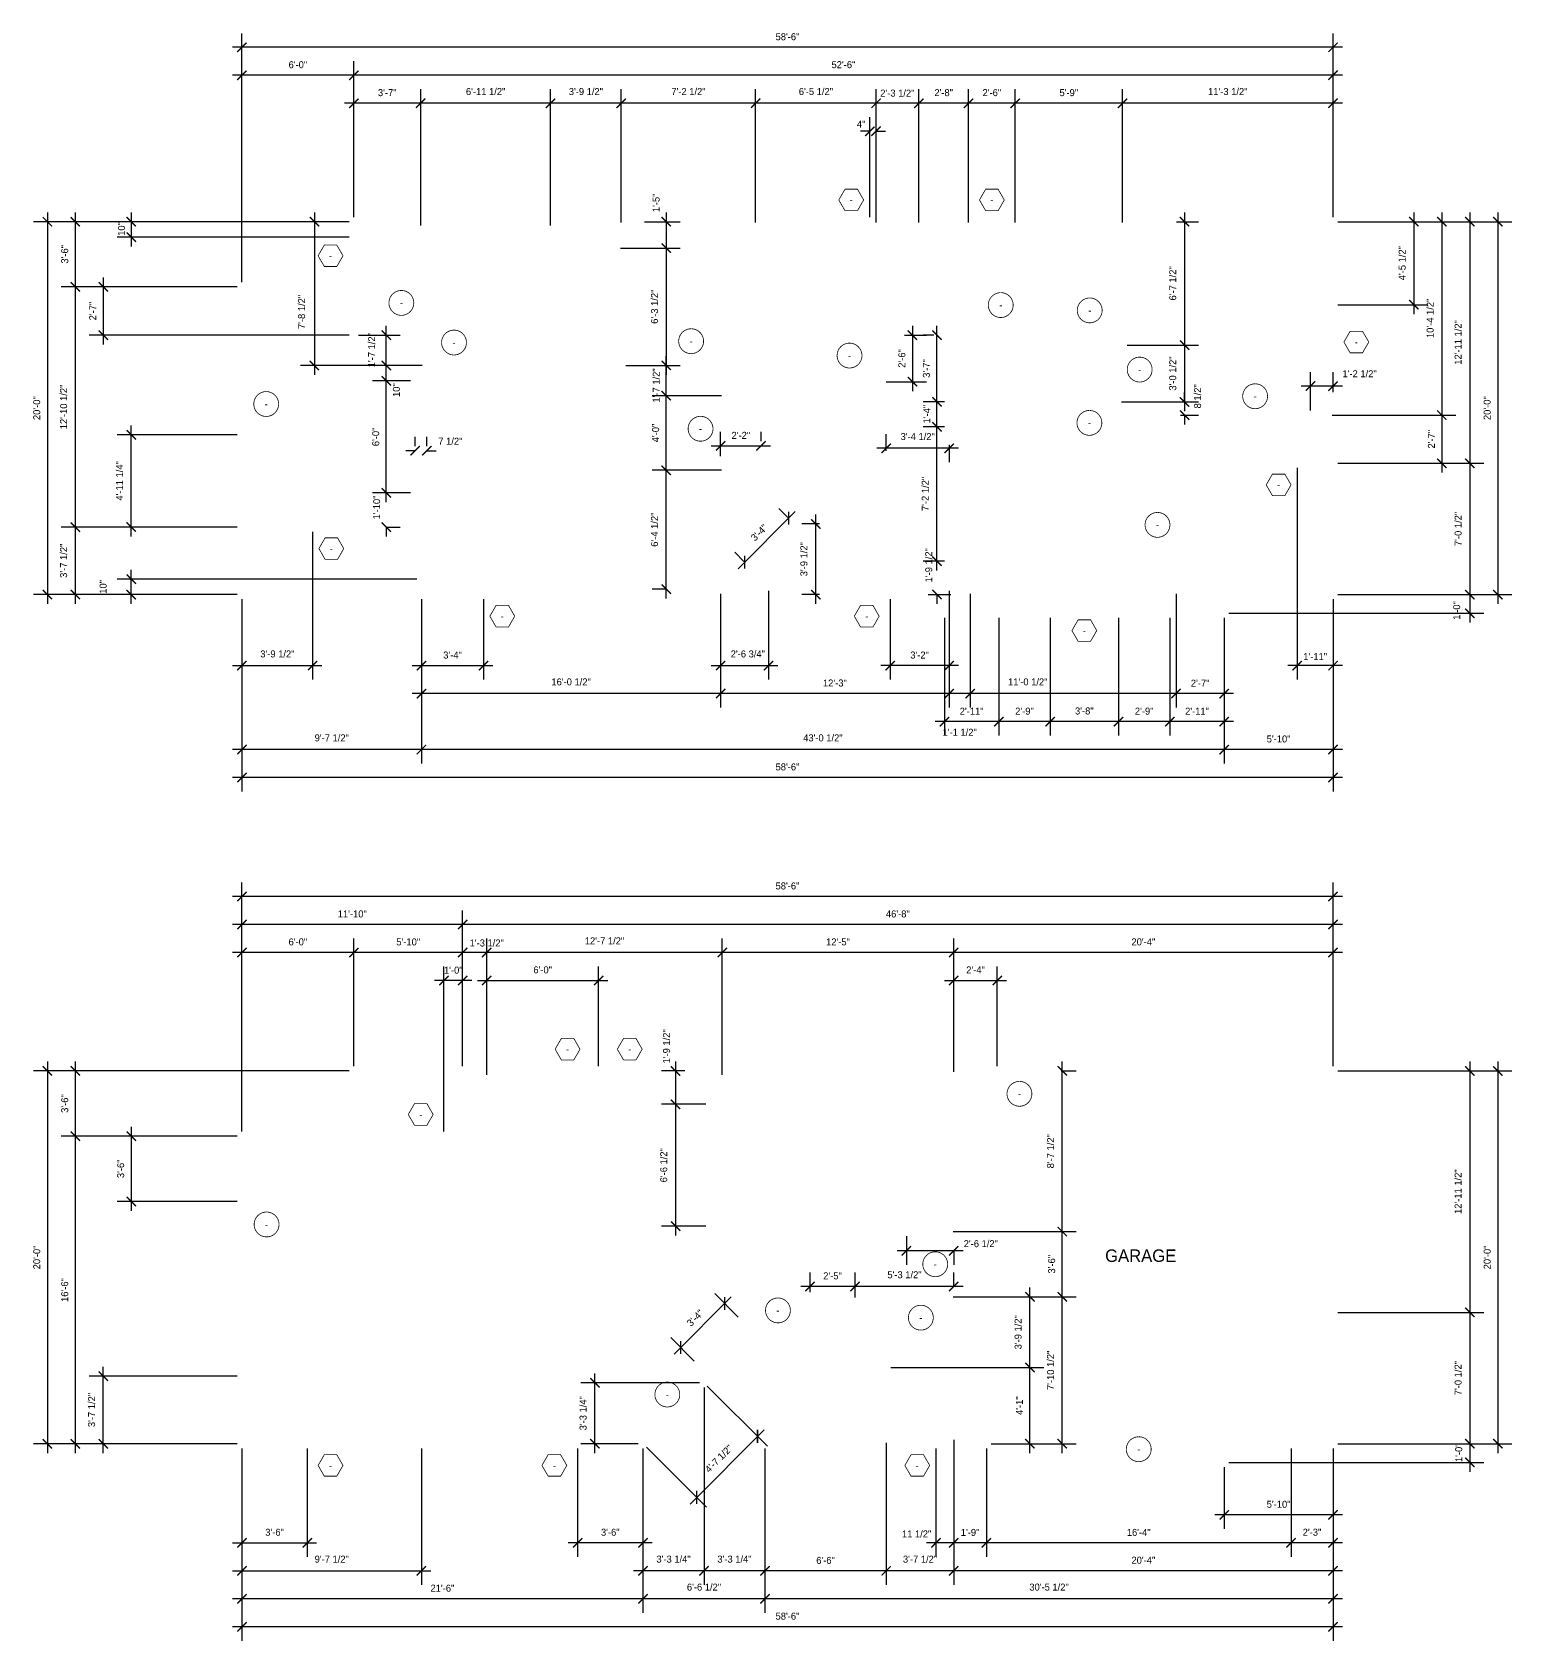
# Model space of a CAD drawing. Extents: x -2767 to 0, y -1760 to 778.
# Drawn here: x -2767 to -1815, y -1075 to -40 of the extents above; entities that cross this region are included whole.
import ezdxf

# ---------------------------------------------------------------- set-up
doc = ezdxf.new("R2010")
doc.units = 0
doc.header["$LTSCALE"] = 48
doc.header["$MEASUREMENT"] = 0
doc.header["$PDMODE"] = 3
doc.header["$PDSIZE"] = -2
doc.layers.get('0').update_dxf_attribs({"linetype": 'CONTINUOUS'})
doc.layers.get('DEFPOINTS').update_dxf_attribs({"linetype": 'CONTINUOUS'})
for name, color, linetype in [('A-DIMS', 3, 'CONTINUOUS'), ('A-SYM', 2, 'CONTINUOUS'), ('A-SYM TEXT', 3, 'CONTINUOUS'), ('A-TEXT', 3, 'CONTINUOUS')]:
    doc.layers.add(name, color=color, linetype=linetype)
doc.styles.get("Standard").update_dxf_attribs({"font": 'ERASMD.TTF', "height": 4.5})
doc.dimstyles.new('ARCHITECTURE', dxfattribs={"dimscale": 48, "dimtxt": 0.18, "dimasz": 0.125, "dimexe": 0.1875, "dimexo": 0.0625, "dimgap": 0.09375, "dimtad": 1, "dimdec": 4, "dimzin": 3, "dimdsep": 46, "dimlunit": 4, "dimtxsty": 'Standard', "dimblk1": 'ARCHTICK', "dimblk2": 'ARCHTICK', "dimsah": 1, "dimcen": 0.09375, "dimdle": 0.125, "dimclrd": 1, "dimclre": 1, "dimclrt": 3, "dimadec": 0, "dimazin": 0, "dimtfac": 1, "dimtdec": 4, "dimtofl": 0, "dimtmove": 2, "dimatfit": 3, "dimldrblk": 'ARCHTICK', "dimfxl": 1, "dimfrac": 2, "dimtolj": 1, "dimtzin": 0, "dimarcsym": 0})

msp = doc.modelspace()

# ---------------------------------------------------------------- texts
at = {"layer": 'A-SYM TEXT', "color": 1, "char_height": 4.5, "width": 16, "attachment_point": 5}
for insert in [(-2239.88499, -147.8218), (-2149.38499, -147.8218), (-2574.88499, -183.75), (-2529.32099, -214.071), (-2143.67771, -215.47129), (-2086.43232, -218.89056), (-2495.44929, -239.57281), (-2342.8855, -238.70133), (-2240.97567, -247.95464), (-1914.88624, -239.24783), (-2054.29593, -256.97016), (-2616.28754, -279.1412), (-1980.00387, -274.13342), (-2336.82239, -295.06143), (-2086.62802, -291.26571), (-1964.88499, -331.1782), (-2042.83069, -356.90966), (-2574.38499, -372.1782), (-2464.38499, -415.6782), (-2229.89466, -415.6782), (-2089.88499, -424.92202), (-2422.37814, -694.3218), (-2382.37814, -694.3218), (-2131.64018, -723.0387), (-2516.87814, -736.3218), (-2616.03819, -807.10776), (-2185.82686, -832.69091), (-2287.02747, -862.41926), (-2195.08273, -867.09323), (-2358.20663, -916.54169), (-2054.88562, -951.73263), (-2574.88499, -962.1782), (-2430.87027, -962.1782), (-2197.38499, -962.1782)]:
    msp.add_mtext('-', dxfattribs=dict(at, insert=insert))
at = {"layer": 'A-TEXT', "insert": (-2053.63562, -827.25), "char_height": 8, "width": 240.5, "attachment_point": 5}
msp.add_mtext('GARAGE', dxfattribs=at)

# ---------------------------------------------------------------- blocks, each defined once
blk = doc.blocks.new('_ARCHTICK')
at = {"color": 0, "linetype": 'ByBlock', "const_width": 0.15}
blk.add_lwpolyline([(-0.5, -0.5), (0.5, 0.5)], dxfattribs=at)
blk = doc.blocks.new('*D9')
at = {"layer": 'A-DIMS', "color": 1, "lineweight": -2, "transparency": 16777216}
for p, q in [((-2631.9, -951.2), (-2631.9, -1075)), ((-1929.9, -951.2), (-1929.9, -1075)), ((-1923.9, -1066), (-2637.9, -1066))]:
    blk.add_line(p, q, dxfattribs=at)
at = {"layer": 'DEFPOINTS', "color": 0, "transparency": 16777216}
for p in [(-2631.9, -948.2), (-1929.9, -948.2), (-2631.9, -1066)]:
    blk.add_point(p, dxfattribs=at)
at = {"layer": 'A-DIMS', "color": 1, "lineweight": -2, "transparency": 16777216, "xscale": 6, "yscale": 6, "zscale": 6, "rotation": 180}
blk.add_blockref('_ARCHTICK', (-2631.9, -1066), dxfattribs=at)
at = {"layer": 'A-DIMS', "color": 1, "lineweight": -2, "transparency": 16777216, "xscale": 6, "yscale": 6, "zscale": 6}
blk.add_blockref('_ARCHTICK', (-1929.9, -1066), dxfattribs=at)
at = {"layer": 'A-DIMS', "color": 3, "transparency": 16777216, "insert": (-2280.9, -1059.2), "char_height": 4.5, "attachment_point": 5}
blk.add_mtext('\\A1;58\'-6"', dxfattribs=at)
blk = doc.blocks.new('*D10')
at = {"layer": 'A-DIMS', "color": 1, "lineweight": -2, "transparency": 16777216}
for p, q in [((-2631.9, -747.3), (-2631.9, -587.1)), ((-1929.9, -705.3), (-1929.9, -587.1)), ((-1923.9, -596.1), (-2637.9, -596.1))]:
    blk.add_line(p, q, dxfattribs=at)
at = {"layer": 'DEFPOINTS', "color": 0, "transparency": 16777216}
for p in [(-2631.9, -596.1), (-1929.9, -708.3), (-2631.9, -750.3)]:
    blk.add_point(p, dxfattribs=at)
at = {"layer": 'A-DIMS', "color": 1, "lineweight": -2, "transparency": 16777216, "xscale": 6, "yscale": 6, "zscale": 6, "rotation": 180}
blk.add_blockref('_ARCHTICK', (-2631.9, -596.1), dxfattribs=at)
at = {"layer": 'A-DIMS', "color": 1, "lineweight": -2, "transparency": 16777216, "xscale": 6, "yscale": 6, "zscale": 6}
blk.add_blockref('_ARCHTICK', (-1929.9, -596.1), dxfattribs=at)
at = {"layer": 'A-DIMS', "color": 3, "transparency": 16777216, "insert": (-2280.9, -589.3), "char_height": 4.5, "attachment_point": 5}
blk.add_mtext('\\A1;58\'-6"', dxfattribs=at)
blk = doc.blocks.new('*D11')
at = {"layer": 'A-DIMS', "color": 1, "lineweight": -2, "transparency": 16777216}
for p, q in [((-2489.9, -705.3), (-2489.9, -605.1)), ((-1929.9, -705.3), (-1929.9, -605.1)), ((-1923.9, -614.1), (-2495.9, -614.1))]:
    blk.add_line(p, q, dxfattribs=at)
at = {"layer": 'DEFPOINTS', "color": 0, "transparency": 16777216}
for p in [(-2489.9, -614.1), (-2489.9, -708.3), (-1929.9, -708.3)]:
    blk.add_point(p, dxfattribs=at)
at = {"layer": 'A-DIMS', "color": 1, "lineweight": -2, "transparency": 16777216, "xscale": 6, "yscale": 6, "zscale": 6, "rotation": 180}
blk.add_blockref('_ARCHTICK', (-2489.9, -614.1), dxfattribs=at)
at = {"layer": 'A-DIMS', "color": 1, "lineweight": -2, "transparency": 16777216, "xscale": 6, "yscale": 6, "zscale": 6}
blk.add_blockref('_ARCHTICK', (-1929.9, -614.1), dxfattribs=at)
at = {"layer": 'A-DIMS', "color": 3, "transparency": 16777216, "insert": (-2209.9, -607.3), "char_height": 4.5, "attachment_point": 5}
blk.add_mtext('\\A1;46\'-8"', dxfattribs=at)
blk = doc.blocks.new('*D12')
at = {"layer": 'A-DIMS', "color": 1, "lineweight": -2, "transparency": 16777216}
for p, q in [((-2631.9, -747.3), (-2631.9, -605.1)), ((-2489.9, -705.3), (-2489.9, -605.1)), ((-2483.9, -614.1), (-2637.9, -614.1))]:
    blk.add_line(p, q, dxfattribs=at)
at = {"layer": 'DEFPOINTS', "color": 0, "transparency": 16777216}
for p in [(-2631.9, -614.1), (-2489.9, -708.3), (-2631.9, -750.3)]:
    blk.add_point(p, dxfattribs=at)
at = {"layer": 'A-DIMS', "color": 1, "lineweight": -2, "transparency": 16777216, "xscale": 6, "yscale": 6, "zscale": 6, "rotation": 180}
blk.add_blockref('_ARCHTICK', (-2631.9, -614.1), dxfattribs=at)
at = {"layer": 'A-DIMS', "color": 1, "lineweight": -2, "transparency": 16777216, "xscale": 6, "yscale": 6, "zscale": 6}
blk.add_blockref('_ARCHTICK', (-2489.9, -614.1), dxfattribs=at)
at = {"layer": 'A-DIMS', "color": 3, "transparency": 16777216, "insert": (-2560.9, -607.3), "char_height": 4.5, "attachment_point": 5}
blk.add_mtext('\\A1;11\'-10"', dxfattribs=at)
blk = doc.blocks.new('*D13')
at = {"layer": 'A-DIMS', "color": 1, "lineweight": -2, "transparency": 16777216}
for p, q in [((-2173.9, -708.8), (-2173.9, -623.1)), ((-1929.9, -705.3), (-1929.9, -623.1)), ((-1923.9, -632.1), (-2179.9, -632.1))]:
    blk.add_line(p, q, dxfattribs=at)
at = {"layer": 'DEFPOINTS', "color": 0, "transparency": 16777216}
for p in [(-2173.9, -632.1), (-2173.9, -711.8), (-1929.9, -708.3)]:
    blk.add_point(p, dxfattribs=at)
at = {"layer": 'A-DIMS', "color": 1, "lineweight": -2, "transparency": 16777216, "xscale": 6, "yscale": 6, "zscale": 6, "rotation": 180}
blk.add_blockref('_ARCHTICK', (-2173.9, -632.1), dxfattribs=at)
at = {"layer": 'A-DIMS', "color": 1, "lineweight": -2, "transparency": 16777216, "xscale": 6, "yscale": 6, "zscale": 6}
blk.add_blockref('_ARCHTICK', (-1929.9, -632.1), dxfattribs=at)
at = {"layer": 'A-DIMS', "color": 3, "transparency": 16777216, "insert": (-2051.9, -625.3), "char_height": 4.5, "attachment_point": 5}
blk.add_mtext('\\A1;20\'-4"', dxfattribs=at)
blk = doc.blocks.new('*D14')
at = {"layer": 'A-DIMS', "color": 1, "lineweight": -2, "transparency": 16777216}
for p, q in [((-2322.9, -710.8), (-2322.9, -623.1)), ((-2173.9, -708.8), (-2173.9, -623.1)), ((-2167.9, -632.1), (-2328.9, -632.1))]:
    blk.add_line(p, q, dxfattribs=at)
at = {"layer": 'DEFPOINTS', "color": 0, "transparency": 16777216}
for p in [(-2322.9, -632.1), (-2322.9, -713.8), (-2173.9, -711.8)]:
    blk.add_point(p, dxfattribs=at)
at = {"layer": 'A-DIMS', "color": 1, "lineweight": -2, "transparency": 16777216, "xscale": 6, "yscale": 6, "zscale": 6, "rotation": 180}
blk.add_blockref('_ARCHTICK', (-2322.9, -632.1), dxfattribs=at)
at = {"layer": 'A-DIMS', "color": 1, "lineweight": -2, "transparency": 16777216, "xscale": 6, "yscale": 6, "zscale": 6}
blk.add_blockref('_ARCHTICK', (-2173.9, -632.1), dxfattribs=at)
at = {"layer": 'A-DIMS', "color": 3, "transparency": 16777216, "insert": (-2248.4, -625.3), "char_height": 4.5, "attachment_point": 5}
blk.add_mtext('\\A1;12\'-5"', dxfattribs=at)
blk = doc.blocks.new('*D15')
at = {"layer": 'A-DIMS', "color": 1, "lineweight": -2, "transparency": 16777216}
for p, q in [((-2474.4, -710.8), (-2474.4, -623.1)), ((-2322.9, -710.8), (-2322.9, -623.1)), ((-2316.9, -632.1), (-2480.4, -632.1))]:
    blk.add_line(p, q, dxfattribs=at)
at = {"layer": 'DEFPOINTS', "color": 0, "transparency": 16777216}
for p in [(-2474.4, -632.1), (-2474.4, -713.8), (-2322.9, -713.8)]:
    blk.add_point(p, dxfattribs=at)
at = {"layer": 'A-DIMS', "color": 1, "lineweight": -2, "transparency": 16777216, "xscale": 6, "yscale": 6, "zscale": 6, "rotation": 180}
blk.add_blockref('_ARCHTICK', (-2474.4, -632.1), dxfattribs=at)
at = {"layer": 'A-DIMS', "color": 1, "lineweight": -2, "transparency": 16777216, "xscale": 6, "yscale": 6, "zscale": 6}
blk.add_blockref('_ARCHTICK', (-2322.9, -632.1), dxfattribs=at)
at = {"layer": 'A-DIMS', "color": 3, "transparency": 16777216, "insert": (-2398.6, -624.6), "char_height": 4.5, "attachment_point": 5}
blk.add_mtext('\\A1;12\'-7 1/2"', dxfattribs=at)
blk = doc.blocks.new('*D16')
at = {"layer": 'A-DIMS', "color": 1, "lineweight": -2, "transparency": 16777216}
for p, q in [((-2489.9, -705.3), (-2489.9, -623.1)), ((-2474.4, -710.8), (-2474.4, -623.1)), ((-2468.4, -632.1), (-2495.9, -632.1))]:
    blk.add_line(p, q, dxfattribs=at)
at = {"layer": 'DEFPOINTS', "color": 0, "transparency": 16777216}
for p in [(-2489.9, -632.1), (-2489.9, -708.3), (-2474.4, -713.8)]:
    blk.add_point(p, dxfattribs=at)
at = {"layer": 'A-DIMS', "color": 1, "lineweight": -2, "transparency": 16777216, "xscale": 6, "yscale": 6, "zscale": 6, "rotation": 180}
blk.add_blockref('_ARCHTICK', (-2489.9, -632.1), dxfattribs=at)
at = {"layer": 'A-DIMS', "color": 1, "lineweight": -2, "transparency": 16777216, "xscale": 6, "yscale": 6, "zscale": 6}
blk.add_blockref('_ARCHTICK', (-2474.4, -632.1), dxfattribs=at)
at = {"layer": 'A-DIMS', "color": 3, "transparency": 16777216, "insert": (-2474.4, -626), "char_height": 4.5, "attachment_point": 5}
blk.add_mtext('\\A1;1\'-3 1/2"', dxfattribs=at)
blk = doc.blocks.new('*D17')
at = {"layer": 'A-DIMS', "color": 1, "lineweight": -2, "transparency": 16777216}
for p, q in [((-2559.9, -705.3), (-2559.9, -623.1)), ((-2489.9, -705.3), (-2489.9, -623.1)), ((-2483.9, -632.1), (-2565.9, -632.1))]:
    blk.add_line(p, q, dxfattribs=at)
at = {"layer": 'DEFPOINTS', "color": 0, "transparency": 16777216}
for p in [(-2559.9, -632.1), (-2559.9, -708.3), (-2489.9, -708.3)]:
    blk.add_point(p, dxfattribs=at)
at = {"layer": 'A-DIMS', "color": 1, "lineweight": -2, "transparency": 16777216, "xscale": 6, "yscale": 6, "zscale": 6, "rotation": 180}
blk.add_blockref('_ARCHTICK', (-2559.9, -632.1), dxfattribs=at)
at = {"layer": 'A-DIMS', "color": 1, "lineweight": -2, "transparency": 16777216, "xscale": 6, "yscale": 6, "zscale": 6}
blk.add_blockref('_ARCHTICK', (-2489.9, -632.1), dxfattribs=at)
at = {"layer": 'A-DIMS', "color": 3, "transparency": 16777216, "insert": (-2524.9, -625.3), "char_height": 4.5, "attachment_point": 5}
blk.add_mtext('\\A1;5\'-10"', dxfattribs=at)
blk = doc.blocks.new('*D18')
at = {"layer": 'A-DIMS', "color": 1, "lineweight": -2, "transparency": 16777216}
for p, q in [((-2631.9, -747.3), (-2631.9, -623.1)), ((-2559.9, -705.3), (-2559.9, -623.1)), ((-2553.9, -632.1), (-2637.9, -632.1))]:
    blk.add_line(p, q, dxfattribs=at)
at = {"layer": 'DEFPOINTS', "color": 0, "transparency": 16777216}
for p in [(-2631.9, -632.1), (-2559.9, -708.3), (-2631.9, -750.3)]:
    blk.add_point(p, dxfattribs=at)
at = {"layer": 'A-DIMS', "color": 1, "lineweight": -2, "transparency": 16777216, "xscale": 6, "yscale": 6, "zscale": 6, "rotation": 180}
blk.add_blockref('_ARCHTICK', (-2631.9, -632.1), dxfattribs=at)
at = {"layer": 'A-DIMS', "color": 1, "lineweight": -2, "transparency": 16777216, "xscale": 6, "yscale": 6, "zscale": 6}
blk.add_blockref('_ARCHTICK', (-2559.9, -632.1), dxfattribs=at)
at = {"layer": 'A-DIMS', "color": 3, "transparency": 16777216, "insert": (-2595.9, -625.3), "char_height": 4.5, "attachment_point": 5}
blk.add_mtext('\\A1;6\'-0"', dxfattribs=at)
blk = doc.blocks.new('*D19')
at = {"layer": 'A-DIMS', "color": 1, "lineweight": -2, "transparency": 16777216}
for p, q in [((-2173.9, -708.8), (-2173.9, -641.1)), ((-2145.9, -705.3), (-2145.9, -641.1)), ((-2179.9, -650.1), (-2139.9, -650.1))]:
    blk.add_line(p, q, dxfattribs=at)
at = {"layer": 'DEFPOINTS', "color": 0, "transparency": 16777216}
for p in [(-2145.9, -650.1), (-2173.9, -711.8), (-2145.9, -708.3)]:
    blk.add_point(p, dxfattribs=at)
at = {"layer": 'A-DIMS', "color": 1, "lineweight": -2, "transparency": 16777216, "xscale": 6, "yscale": 6, "zscale": 6, "rotation": 180}
blk.add_blockref('_ARCHTICK', (-2173.9, -650.1), dxfattribs=at)
at = {"layer": 'A-DIMS', "color": 1, "lineweight": -2, "transparency": 16777216, "xscale": 6, "yscale": 6, "zscale": 6}
blk.add_blockref('_ARCHTICK', (-2145.9, -650.1), dxfattribs=at)
at = {"layer": 'A-DIMS', "color": 3, "transparency": 16777216, "insert": (-2159.9, -643.3), "char_height": 4.5, "attachment_point": 5}
blk.add_mtext('\\A1;2\'-4"', dxfattribs=at)
blk = doc.blocks.new('*D20')
at = {"layer": 'A-DIMS', "color": 1, "lineweight": -2, "transparency": 16777216}
for p, q in [((-2474.4, -710.8), (-2474.4, -641.1)), ((-2402.4, -705.3), (-2402.4, -641.1)), ((-2480.4, -650.1), (-2396.4, -650.1))]:
    blk.add_line(p, q, dxfattribs=at)
at = {"layer": 'DEFPOINTS', "color": 0, "transparency": 16777216}
for p in [(-2402.4, -650.1), (-2474.4, -713.8), (-2402.4, -708.3)]:
    blk.add_point(p, dxfattribs=at)
at = {"layer": 'A-DIMS', "color": 1, "lineweight": -2, "transparency": 16777216, "xscale": 6, "yscale": 6, "zscale": 6, "rotation": 180}
blk.add_blockref('_ARCHTICK', (-2474.4, -650.1), dxfattribs=at)
at = {"layer": 'A-DIMS', "color": 1, "lineweight": -2, "transparency": 16777216, "xscale": 6, "yscale": 6, "zscale": 6}
blk.add_blockref('_ARCHTICK', (-2402.4, -650.1), dxfattribs=at)
at = {"layer": 'A-DIMS', "color": 3, "transparency": 16777216, "insert": (-2438.4, -643.3), "char_height": 4.5, "attachment_point": 5}
blk.add_mtext('\\A1;6\'-0"', dxfattribs=at)
blk = doc.blocks.new('*D21')
at = {"layer": 'A-DIMS', "color": 1, "lineweight": -2, "transparency": 16777216}
for p, q in [((-2501.9, -747.3), (-2501.9, -641.1)), ((-2489.9, -705.3), (-2489.9, -641.1)), ((-2483.9, -650.1), (-2507.9, -650.1))]:
    blk.add_line(p, q, dxfattribs=at)
at = {"layer": 'DEFPOINTS', "color": 0, "transparency": 16777216}
for p in [(-2501.9, -650.1), (-2489.9, -708.3), (-2501.9, -750.3)]:
    blk.add_point(p, dxfattribs=at)
at = {"layer": 'A-DIMS', "color": 1, "lineweight": -2, "transparency": 16777216, "xscale": 6, "yscale": 6, "zscale": 6, "rotation": 180}
blk.add_blockref('_ARCHTICK', (-2501.9, -650.1), dxfattribs=at)
at = {"layer": 'A-DIMS', "color": 1, "lineweight": -2, "transparency": 16777216, "xscale": 6, "yscale": 6, "zscale": 6}
blk.add_blockref('_ARCHTICK', (-2489.9, -650.1), dxfattribs=at)
at = {"layer": 'A-DIMS', "color": 3, "transparency": 16777216, "insert": (-2495.9, -643.5), "char_height": 4.5, "attachment_point": 5}
blk.add_mtext('\\A1;1\'-0"', dxfattribs=at)
blk = doc.blocks.new('*D22')
at = {"layer": 'A-DIMS', "color": 1, "lineweight": -2, "transparency": 16777216}
for p, q in [((-2295.4, -951.2), (-2295.4, -1057)), ((-1929.9, -951.2), (-1929.9, -1057)), ((-1923.9, -1048), (-2301.4, -1048))]:
    blk.add_line(p, q, dxfattribs=at)
at = {"layer": 'DEFPOINTS', "color": 0, "transparency": 16777216}
for p in [(-2295.4, -948.2), (-1929.9, -948.2), (-2295.4, -1048)]:
    blk.add_point(p, dxfattribs=at)
at = {"layer": 'A-DIMS', "color": 1, "lineweight": -2, "transparency": 16777216, "xscale": 6, "yscale": 6, "zscale": 6, "rotation": 180}
blk.add_blockref('_ARCHTICK', (-2295.4, -1048), dxfattribs=at)
at = {"layer": 'A-DIMS', "color": 1, "lineweight": -2, "transparency": 16777216, "xscale": 6, "yscale": 6, "zscale": 6}
blk.add_blockref('_ARCHTICK', (-1929.9, -1048), dxfattribs=at)
at = {"layer": 'A-DIMS', "color": 3, "transparency": 16777216, "insert": (-2112.6, -1040.5), "char_height": 4.5, "attachment_point": 5}
blk.add_mtext('\\A1;30\'-5 1/2"', dxfattribs=at)
blk = doc.blocks.new('*D23')
at = {"layer": 'A-DIMS', "color": 1, "lineweight": -2, "transparency": 16777216}
for p, q in [((-2373.9, -951.2), (-2373.9, -1057)), ((-2295.4, -951.2), (-2295.4, -1057)), ((-2289.4, -1048), (-2379.9, -1048))]:
    blk.add_line(p, q, dxfattribs=at)
at = {"layer": 'DEFPOINTS', "color": 0, "transparency": 16777216}
for p in [(-2373.9, -948.2), (-2295.4, -948.2), (-2373.9, -1048)]:
    blk.add_point(p, dxfattribs=at)
at = {"layer": 'A-DIMS', "color": 1, "lineweight": -2, "transparency": 16777216, "xscale": 6, "yscale": 6, "zscale": 6, "rotation": 180}
blk.add_blockref('_ARCHTICK', (-2373.9, -1048), dxfattribs=at)
at = {"layer": 'A-DIMS', "color": 1, "lineweight": -2, "transparency": 16777216, "xscale": 6, "yscale": 6, "zscale": 6}
blk.add_blockref('_ARCHTICK', (-2295.4, -1048), dxfattribs=at)
at = {"layer": 'A-DIMS', "color": 3, "transparency": 16777216, "insert": (-2334.6, -1040.5), "char_height": 4.5, "attachment_point": 5}
blk.add_mtext('\\A1;6\'-6 1/2"', dxfattribs=at)
blk = doc.blocks.new('*D24')
at = {"layer": 'A-DIMS', "color": 1, "lineweight": -2, "transparency": 16777216}
for p, q in [((-2631.9, -951.2), (-2631.9, -1057)), ((-2373.9, -951.2), (-2373.9, -1057)), ((-2367.9, -1048), (-2637.9, -1048))]:
    blk.add_line(p, q, dxfattribs=at)
at = {"layer": 'DEFPOINTS', "color": 0, "transparency": 16777216}
for p in [(-2631.9, -948.2), (-2373.9, -948.2), (-2631.9, -1048)]:
    blk.add_point(p, dxfattribs=at)
at = {"layer": 'A-DIMS', "color": 1, "lineweight": -2, "transparency": 16777216, "xscale": 6, "yscale": 6, "zscale": 6, "rotation": 180}
blk.add_blockref('_ARCHTICK', (-2631.9, -1048), dxfattribs=at)
at = {"layer": 'A-DIMS', "color": 1, "lineweight": -2, "transparency": 16777216, "xscale": 6, "yscale": 6, "zscale": 6}
blk.add_blockref('_ARCHTICK', (-2373.9, -1048), dxfattribs=at)
at = {"layer": 'A-DIMS', "color": 3, "transparency": 16777216, "insert": (-2502.9, -1041.2), "char_height": 4.5, "attachment_point": 5}
blk.add_mtext('\\A1;21\'-6"', dxfattribs=at)
blk = doc.blocks.new('*D25')
at = {"layer": 'A-DIMS', "color": 1, "lineweight": -2, "transparency": 16777216}
for p, q in [((-2173.9, -945.7), (-2173.9, -1039)), ((-1929.9, -951.2), (-1929.9, -1039)), ((-1923.9, -1030), (-2179.9, -1030))]:
    blk.add_line(p, q, dxfattribs=at)
at = {"layer": 'DEFPOINTS', "color": 0, "transparency": 16777216}
for p in [(-2173.9, -942.7), (-1929.9, -948.2), (-2173.9, -1030)]:
    blk.add_point(p, dxfattribs=at)
at = {"layer": 'A-DIMS', "color": 1, "lineweight": -2, "transparency": 16777216, "xscale": 6, "yscale": 6, "zscale": 6, "rotation": 180}
blk.add_blockref('_ARCHTICK', (-2173.9, -1030), dxfattribs=at)
at = {"layer": 'A-DIMS', "color": 1, "lineweight": -2, "transparency": 16777216, "xscale": 6, "yscale": 6, "zscale": 6}
blk.add_blockref('_ARCHTICK', (-1929.9, -1030), dxfattribs=at)
at = {"layer": 'A-DIMS', "color": 3, "transparency": 16777216, "insert": (-2051.9, -1023.2), "char_height": 4.5, "attachment_point": 5}
blk.add_mtext('\\A1;20\'-4"', dxfattribs=at)
blk = doc.blocks.new('*D26')
at = {"layer": 'A-DIMS', "color": 1, "lineweight": -2, "transparency": 16777216}
for p, q in [((-2217.4, -947.7), (-2217.4, -1039)), ((-2173.9, -945.7), (-2173.9, -1039)), ((-2167.9, -1030), (-2223.4, -1030))]:
    blk.add_line(p, q, dxfattribs=at)
at = {"layer": 'DEFPOINTS', "color": 0, "transparency": 16777216}
for p in [(-2217.4, -944.7), (-2173.9, -942.7), (-2217.4, -1030)]:
    blk.add_point(p, dxfattribs=at)
at = {"layer": 'A-DIMS', "color": 1, "lineweight": -2, "transparency": 16777216, "xscale": 6, "yscale": 6, "zscale": 6, "rotation": 180}
blk.add_blockref('_ARCHTICK', (-2217.4, -1030), dxfattribs=at)
at = {"layer": 'A-DIMS', "color": 1, "lineweight": -2, "transparency": 16777216, "xscale": 6, "yscale": 6, "zscale": 6}
blk.add_blockref('_ARCHTICK', (-2173.9, -1030), dxfattribs=at)
at = {"layer": 'A-DIMS', "color": 3, "transparency": 16777216, "insert": (-2195.6, -1022.5), "char_height": 4.5, "attachment_point": 5}
blk.add_mtext('\\A1;3\'-7 1/2"', dxfattribs=at)
blk = doc.blocks.new('*D27')
at = {"layer": 'A-DIMS', "color": 1, "lineweight": -2, "transparency": 16777216}
for p, q in [((-2295.4, -951.2), (-2295.4, -1039)), ((-2217.4, -947.7), (-2217.4, -1039)), ((-2211.4, -1030), (-2301.4, -1030))]:
    blk.add_line(p, q, dxfattribs=at)
at = {"layer": 'DEFPOINTS', "color": 0, "transparency": 16777216}
for p in [(-2295.4, -948.2), (-2217.4, -944.7), (-2295.4, -1030)]:
    blk.add_point(p, dxfattribs=at)
at = {"layer": 'A-DIMS', "color": 1, "lineweight": -2, "transparency": 16777216, "xscale": 6, "yscale": 6, "zscale": 6, "rotation": 180}
blk.add_blockref('_ARCHTICK', (-2295.4, -1030), dxfattribs=at)
at = {"layer": 'A-DIMS', "color": 1, "lineweight": -2, "transparency": 16777216, "xscale": 6, "yscale": 6, "zscale": 6}
blk.add_blockref('_ARCHTICK', (-2217.4, -1030), dxfattribs=at)
at = {"layer": 'A-DIMS', "color": 3, "transparency": 16777216, "insert": (-2256.4, -1023.3), "char_height": 4.5, "attachment_point": 5}
blk.add_mtext('\\A1;6\'-6"', dxfattribs=at)
blk = doc.blocks.new('*D28')
at = {"layer": 'A-DIMS', "color": 1, "lineweight": -2, "transparency": 16777216}
for p, q in [((-2334.6, -912), (-2334.6, -1039)), ((-2295.4, -951.2), (-2295.4, -1039)), ((-2289.4, -1030), (-2340.6, -1030))]:
    blk.add_line(p, q, dxfattribs=at)
at = {"layer": 'DEFPOINTS', "color": 0, "transparency": 16777216}
for p in [(-2334.6, -909), (-2295.4, -948.2), (-2334.6, -1030)]:
    blk.add_point(p, dxfattribs=at)
at = {"layer": 'A-DIMS', "color": 1, "lineweight": -2, "transparency": 16777216, "xscale": 6, "yscale": 6, "zscale": 6, "rotation": 180}
blk.add_blockref('_ARCHTICK', (-2334.6, -1030), dxfattribs=at)
at = {"layer": 'A-DIMS', "color": 1, "lineweight": -2, "transparency": 16777216, "xscale": 6, "yscale": 6, "zscale": 6}
blk.add_blockref('_ARCHTICK', (-2295.4, -1030), dxfattribs=at)
at = {"layer": 'A-DIMS', "color": 3, "transparency": 16777216, "insert": (-2315, -1022.5), "char_height": 4.5, "attachment_point": 5}
blk.add_mtext('\\A1;3\'-3 1/4"', dxfattribs=at)
blk = doc.blocks.new('*D29')
at = {"layer": 'A-DIMS', "color": 1, "lineweight": -2, "transparency": 16777216}
for p, q in [((-2334.6, -912), (-2334.6, -1039)), ((-2373.9, -951.2), (-2373.9, -1039)), ((-2328.6, -1030), (-2379.9, -1030))]:
    blk.add_line(p, q, dxfattribs=at)
at = {"layer": 'DEFPOINTS', "color": 0, "transparency": 16777216}
for p in [(-2334.6, -909), (-2373.9, -948.2), (-2373.9, -1030)]:
    blk.add_point(p, dxfattribs=at)
at = {"layer": 'A-DIMS', "color": 1, "lineweight": -2, "transparency": 16777216, "xscale": 6, "yscale": 6, "zscale": 6, "rotation": 180}
blk.add_blockref('_ARCHTICK', (-2373.9, -1030), dxfattribs=at)
at = {"layer": 'A-DIMS', "color": 1, "lineweight": -2, "transparency": 16777216, "xscale": 6, "yscale": 6, "zscale": 6}
blk.add_blockref('_ARCHTICK', (-2334.6, -1030), dxfattribs=at)
at = {"layer": 'A-DIMS', "color": 3, "transparency": 16777216, "insert": (-2354.2, -1022.5), "char_height": 4.5, "attachment_point": 5}
blk.add_mtext('\\A1;3\'-3 1/4"', dxfattribs=at)
blk = doc.blocks.new('*D30')
at = {"layer": 'A-DIMS', "color": 1, "lineweight": -2, "transparency": 16777216}
for p, q in [((-1956.9, -951.2), (-1956.9, -1021)), ((-1929.9, -951.2), (-1929.9, -1021)), ((-1923.9, -1012), (-1962.9, -1012))]:
    blk.add_line(p, q, dxfattribs=at)
at = {"layer": 'DEFPOINTS', "color": 0, "transparency": 16777216}
for p in [(-1956.9, -948.2), (-1929.9, -948.2), (-1956.9, -1012)]:
    blk.add_point(p, dxfattribs=at)
at = {"layer": 'A-DIMS', "color": 1, "lineweight": -2, "transparency": 16777216, "xscale": 6, "yscale": 6, "zscale": 6, "rotation": 180}
blk.add_blockref('_ARCHTICK', (-1956.9, -1012), dxfattribs=at)
at = {"layer": 'A-DIMS', "color": 1, "lineweight": -2, "transparency": 16777216, "xscale": 6, "yscale": 6, "zscale": 6}
blk.add_blockref('_ARCHTICK', (-1929.9, -1012), dxfattribs=at)
at = {"layer": 'A-DIMS', "color": 3, "transparency": 16777216, "insert": (-1943.4, -1005.2), "char_height": 4.5, "attachment_point": 5}
blk.add_mtext('\\A1;2\'-3"', dxfattribs=at)
blk = doc.blocks.new('*D31')
at = {"layer": 'A-DIMS', "color": 1, "lineweight": -2, "transparency": 16777216}
for p, q in [((-2152.9, -951.2), (-2152.9, -1021)), ((-1956.9, -951.2), (-1956.9, -1021)), ((-1950.9, -1012), (-2158.9, -1012))]:
    blk.add_line(p, q, dxfattribs=at)
at = {"layer": 'DEFPOINTS', "color": 0, "transparency": 16777216}
for p in [(-2152.9, -948.2), (-1956.9, -948.2), (-2152.9, -1012)]:
    blk.add_point(p, dxfattribs=at)
at = {"layer": 'A-DIMS', "color": 1, "lineweight": -2, "transparency": 16777216, "xscale": 6, "yscale": 6, "zscale": 6, "rotation": 180}
blk.add_blockref('_ARCHTICK', (-2152.9, -1012), dxfattribs=at)
at = {"layer": 'A-DIMS', "color": 1, "lineweight": -2, "transparency": 16777216, "xscale": 6, "yscale": 6, "zscale": 6}
blk.add_blockref('_ARCHTICK', (-1956.9, -1012), dxfattribs=at)
at = {"layer": 'A-DIMS', "color": 3, "transparency": 16777216, "insert": (-2054.9, -1005.3), "char_height": 4.5, "attachment_point": 5}
blk.add_mtext('\\A1;16\'-4"', dxfattribs=at)
blk = doc.blocks.new('*D32')
at = {"layer": 'A-DIMS', "color": 1, "lineweight": -2, "transparency": 16777216}
for p, q in [((-2173.9, -945.7), (-2173.9, -1021)), ((-2152.9, -951.2), (-2152.9, -1021)), ((-2146.9, -1012), (-2179.9, -1012))]:
    blk.add_line(p, q, dxfattribs=at)
at = {"layer": 'DEFPOINTS', "color": 0, "transparency": 16777216}
for p in [(-2173.9, -942.7), (-2152.9, -948.2), (-2173.9, -1012)]:
    blk.add_point(p, dxfattribs=at)
at = {"layer": 'A-DIMS', "color": 1, "lineweight": -2, "transparency": 16777216, "xscale": 6, "yscale": 6, "zscale": 6, "rotation": 180}
blk.add_blockref('_ARCHTICK', (-2173.9, -1012), dxfattribs=at)
at = {"layer": 'A-DIMS', "color": 1, "lineweight": -2, "transparency": 16777216, "xscale": 6, "yscale": 6, "zscale": 6}
blk.add_blockref('_ARCHTICK', (-2152.9, -1012), dxfattribs=at)
at = {"layer": 'A-DIMS', "color": 3, "transparency": 16777216, "insert": (-2163.4, -1005.3), "char_height": 4.5, "attachment_point": 5}
blk.add_mtext('\\A1;1\'-9"', dxfattribs=at)
blk = doc.blocks.new('*D33')
at = {"layer": 'A-DIMS', "color": 1, "lineweight": -2, "transparency": 16777216}
for p, q in [((-2185.4, -951.2), (-2185.4, -1021)), ((-2173.9, -945.7), (-2173.9, -1021)), ((-2167.9, -1012), (-2191.4, -1012))]:
    blk.add_line(p, q, dxfattribs=at)
at = {"layer": 'DEFPOINTS', "color": 0, "transparency": 16777216}
for p in [(-2185.4, -948.2), (-2173.9, -942.7), (-2185.4, -1012)]:
    blk.add_point(p, dxfattribs=at)
at = {"layer": 'A-DIMS', "color": 1, "lineweight": -2, "transparency": 16777216, "xscale": 6, "yscale": 6, "zscale": 6, "rotation": 180}
blk.add_blockref('_ARCHTICK', (-2185.4, -1012), dxfattribs=at)
at = {"layer": 'A-DIMS', "color": 1, "lineweight": -2, "transparency": 16777216, "xscale": 6, "yscale": 6, "zscale": 6}
blk.add_blockref('_ARCHTICK', (-2173.9, -1012), dxfattribs=at)
at = {"layer": 'A-DIMS', "color": 3, "transparency": 16777216, "insert": (-2197.8, -1006.3), "char_height": 4.5, "attachment_point": 5}
blk.add_mtext('\\A1;11 1/2"', dxfattribs=at)
blk = doc.blocks.new('*D34')
at = {"layer": 'A-DIMS', "color": 1, "lineweight": -2, "transparency": 16777216}
for p, q in [((-2415.9, -951.2), (-2415.9, -1021)), ((-2373.9, -951.2), (-2373.9, -1021)), ((-2367.9, -1012), (-2421.9, -1012))]:
    blk.add_line(p, q, dxfattribs=at)
at = {"layer": 'DEFPOINTS', "color": 0, "transparency": 16777216}
for p in [(-2415.9, -948.2), (-2373.9, -948.2), (-2415.9, -1012)]:
    blk.add_point(p, dxfattribs=at)
at = {"layer": 'A-DIMS', "color": 1, "lineweight": -2, "transparency": 16777216, "xscale": 6, "yscale": 6, "zscale": 6, "rotation": 180}
blk.add_blockref('_ARCHTICK', (-2415.9, -1012), dxfattribs=at)
at = {"layer": 'A-DIMS', "color": 1, "lineweight": -2, "transparency": 16777216, "xscale": 6, "yscale": 6, "zscale": 6}
blk.add_blockref('_ARCHTICK', (-2373.9, -1012), dxfattribs=at)
at = {"layer": 'A-DIMS', "color": 3, "transparency": 16777216, "insert": (-2394.9, -1005.2), "char_height": 4.5, "attachment_point": 5}
blk.add_mtext('\\A1;3\'-6"', dxfattribs=at)
blk = doc.blocks.new('*D35')
at = {"layer": 'A-DIMS', "color": 1, "lineweight": -2, "transparency": 16777216}
for p, q in [((-2631.9, -951.2), (-2631.9, -1021)), ((-2589.9, -951.2), (-2589.9, -1021)), ((-2637.9, -1012), (-2583.9, -1012))]:
    blk.add_line(p, q, dxfattribs=at)
at = {"layer": 'DEFPOINTS', "color": 0, "transparency": 16777216}
for p in [(-2631.9, -948.2), (-2589.9, -948.2), (-2589.9, -1012)]:
    blk.add_point(p, dxfattribs=at)
at = {"layer": 'A-DIMS', "color": 1, "lineweight": -2, "transparency": 16777216, "xscale": 6, "yscale": 6, "zscale": 6, "rotation": 180}
blk.add_blockref('_ARCHTICK', (-2631.9, -1012), dxfattribs=at)
at = {"layer": 'A-DIMS', "color": 1, "lineweight": -2, "transparency": 16777216, "xscale": 6, "yscale": 6, "zscale": 6}
blk.add_blockref('_ARCHTICK', (-2589.9, -1012), dxfattribs=at)
at = {"layer": 'A-DIMS', "color": 3, "transparency": 16777216, "insert": (-2610.9, -1005.2), "char_height": 4.5, "attachment_point": 5}
blk.add_mtext('\\A1;3\'-6"', dxfattribs=at)
blk = doc.blocks.new('*D36')
at = {"layer": 'A-DIMS', "color": 1, "lineweight": -2, "transparency": 16777216}
for p, q in [((-2631.9, -951.2), (-2631.9, -1039)), ((-2516.4, -951.2), (-2516.4, -1039)), ((-2637.9, -1030), (-2510.4, -1030))]:
    blk.add_line(p, q, dxfattribs=at)
at = {"layer": 'DEFPOINTS', "color": 0, "transparency": 16777216}
for p in [(-2631.9, -948.2), (-2516.4, -948.2), (-2516.4, -1030)]:
    blk.add_point(p, dxfattribs=at)
at = {"layer": 'A-DIMS', "color": 1, "lineweight": -2, "transparency": 16777216, "xscale": 6, "yscale": 6, "zscale": 6, "rotation": 180}
blk.add_blockref('_ARCHTICK', (-2631.9, -1030), dxfattribs=at)
at = {"layer": 'A-DIMS', "color": 1, "lineweight": -2, "transparency": 16777216, "xscale": 6, "yscale": 6, "zscale": 6}
blk.add_blockref('_ARCHTICK', (-2516.4, -1030), dxfattribs=at)
at = {"layer": 'A-DIMS', "color": 3, "transparency": 16777216, "insert": (-2574.1, -1022.5), "char_height": 4.5, "attachment_point": 5}
blk.add_mtext('\\A1;9\'-7 1/2"', dxfattribs=at)
blk = doc.blocks.new('*D37')
at = {"layer": 'A-DIMS', "color": 1, "lineweight": -2, "transparency": 16777216}
for p, q in [((-2631.9, -404.8), (-2631.9, -528.5)), ((-1929.9, -404.8), (-1929.9, -528.5)), ((-1923.9, -519.5), (-2637.9, -519.5))]:
    blk.add_line(p, q, dxfattribs=at)
at = {"layer": 'DEFPOINTS', "color": 0, "transparency": 16777216}
for p in [(-2631.9, -401.8), (-1929.9, -401.8), (-2631.9, -519.5)]:
    blk.add_point(p, dxfattribs=at)
at = {"layer": 'A-DIMS', "color": 1, "lineweight": -2, "transparency": 16777216, "xscale": 6, "yscale": 6, "zscale": 6, "rotation": 180}
blk.add_blockref('_ARCHTICK', (-2631.9, -519.5), dxfattribs=at)
at = {"layer": 'A-DIMS', "color": 1, "lineweight": -2, "transparency": 16777216, "xscale": 6, "yscale": 6, "zscale": 6}
blk.add_blockref('_ARCHTICK', (-1929.9, -519.5), dxfattribs=at)
at = {"layer": 'A-DIMS', "color": 3, "transparency": 16777216, "insert": (-2280.9, -512.7), "char_height": 4.5, "attachment_point": 5}
blk.add_mtext('\\A1;58\'-6"', dxfattribs=at)
blk = doc.blocks.new('*D38')
at = {"layer": 'A-DIMS', "color": 1, "lineweight": -2, "transparency": 16777216}
for p, q in [((-1929.9, -404.8), (-1929.9, -510.5)), ((-1999.9, -416.8), (-1999.9, -510.5)), ((-1923.9, -501.5), (-2005.9, -501.5))]:
    blk.add_line(p, q, dxfattribs=at)
at = {"layer": 'DEFPOINTS', "color": 0, "transparency": 16777216}
for p in [(-1929.9, -401.8), (-1999.9, -413.8), (-1999.9, -501.5)]:
    blk.add_point(p, dxfattribs=at)
at = {"layer": 'A-DIMS', "color": 1, "lineweight": -2, "transparency": 16777216, "xscale": 6, "yscale": 6, "zscale": 6, "rotation": 180}
blk.add_blockref('_ARCHTICK', (-1999.9, -501.5), dxfattribs=at)
at = {"layer": 'A-DIMS', "color": 1, "lineweight": -2, "transparency": 16777216, "xscale": 6, "yscale": 6, "zscale": 6}
blk.add_blockref('_ARCHTICK', (-1929.9, -501.5), dxfattribs=at)
at = {"layer": 'A-DIMS', "color": 3, "transparency": 16777216, "insert": (-1964.9, -494.7), "char_height": 4.5, "attachment_point": 5}
blk.add_mtext('\\A1;5\'-10"', dxfattribs=at)
blk = doc.blocks.new('*D39')
at = {"layer": 'A-DIMS', "color": 1, "lineweight": -2, "transparency": 16777216}
for p, q in [((-2516.4, -404.8), (-2516.4, -510.5)), ((-1999.9, -416.8), (-1999.9, -510.5)), ((-1993.9, -501.5), (-2522.4, -501.5))]:
    blk.add_line(p, q, dxfattribs=at)
at = {"layer": 'DEFPOINTS', "color": 0, "transparency": 16777216}
for p in [(-2516.4, -401.8), (-1999.9, -413.8), (-2516.4, -501.5)]:
    blk.add_point(p, dxfattribs=at)
at = {"layer": 'A-DIMS', "color": 1, "lineweight": -2, "transparency": 16777216, "xscale": 6, "yscale": 6, "zscale": 6, "rotation": 180}
blk.add_blockref('_ARCHTICK', (-2516.4, -501.5), dxfattribs=at)
at = {"layer": 'A-DIMS', "color": 1, "lineweight": -2, "transparency": 16777216, "xscale": 6, "yscale": 6, "zscale": 6}
blk.add_blockref('_ARCHTICK', (-1999.9, -501.5), dxfattribs=at)
at = {"layer": 'A-DIMS', "color": 3, "transparency": 16777216, "insert": (-2258.1, -494), "char_height": 4.5, "attachment_point": 5}
blk.add_mtext('\\A1;43\'-0 1/2"', dxfattribs=at)
blk = doc.blocks.new('*D40')
at = {"layer": 'A-DIMS', "color": 1, "lineweight": -2, "transparency": 16777216}
for p, q in [((-2631.9, -404.8), (-2631.9, -510.5)), ((-2516.4, -404.8), (-2516.4, -510.5)), ((-2510.4, -501.5), (-2637.9, -501.5))]:
    blk.add_line(p, q, dxfattribs=at)
at = {"layer": 'DEFPOINTS', "color": 0, "transparency": 16777216}
for p in [(-2631.9, -401.8), (-2516.4, -401.8), (-2631.9, -501.5)]:
    blk.add_point(p, dxfattribs=at)
at = {"layer": 'A-DIMS', "color": 1, "lineweight": -2, "transparency": 16777216, "xscale": 6, "yscale": 6, "zscale": 6, "rotation": 180}
blk.add_blockref('_ARCHTICK', (-2631.9, -501.5), dxfattribs=at)
at = {"layer": 'A-DIMS', "color": 1, "lineweight": -2, "transparency": 16777216, "xscale": 6, "yscale": 6, "zscale": 6}
blk.add_blockref('_ARCHTICK', (-2516.4, -501.5), dxfattribs=at)
at = {"layer": 'A-DIMS', "color": 3, "transparency": 16777216, "insert": (-2574.1, -494), "char_height": 4.5, "attachment_point": 5}
blk.add_mtext('\\A1;9\'-7 1/2"', dxfattribs=at)
blk = doc.blocks.new('*D41')
at = {"layer": 'A-DIMS', "color": 1, "lineweight": -2, "transparency": 16777216}
for p, q in [((-2034.9, -416.8), (-2034.9, -492.5)), ((-1999.9, -416.8), (-1999.9, -492.5)), ((-1993.9, -483.5), (-2040.9, -483.5))]:
    blk.add_line(p, q, dxfattribs=at)
at = {"layer": 'DEFPOINTS', "color": 0, "transparency": 16777216}
for p in [(-2034.9, -413.8), (-1999.9, -413.8), (-2034.9, -483.5)]:
    blk.add_point(p, dxfattribs=at)
at = {"layer": 'A-DIMS', "color": 1, "lineweight": -2, "transparency": 16777216, "xscale": 6, "yscale": 6, "zscale": 6, "rotation": 180}
blk.add_blockref('_ARCHTICK', (-2034.9, -483.5), dxfattribs=at)
at = {"layer": 'A-DIMS', "color": 1, "lineweight": -2, "transparency": 16777216, "xscale": 6, "yscale": 6, "zscale": 6}
blk.add_blockref('_ARCHTICK', (-1999.9, -483.5), dxfattribs=at)
at = {"layer": 'A-DIMS', "color": 3, "transparency": 16777216, "insert": (-2017.4, -476.8), "char_height": 4.5, "attachment_point": 5}
blk.add_mtext('\\A1;2\'-11"', dxfattribs=at)
blk = doc.blocks.new('*D42')
at = {"layer": 'A-DIMS', "color": 1, "lineweight": -2, "transparency": 16777216}
for p, q in [((-2067.9, -416.8), (-2067.9, -492.5)), ((-2034.9, -416.8), (-2034.9, -492.5)), ((-2028.9, -483.5), (-2073.9, -483.5))]:
    blk.add_line(p, q, dxfattribs=at)
at = {"layer": 'DEFPOINTS', "color": 0, "transparency": 16777216}
for p in [(-2067.9, -413.8), (-2034.9, -413.8), (-2067.9, -483.5)]:
    blk.add_point(p, dxfattribs=at)
at = {"layer": 'A-DIMS', "color": 1, "lineweight": -2, "transparency": 16777216, "xscale": 6, "yscale": 6, "zscale": 6, "rotation": 180}
blk.add_blockref('_ARCHTICK', (-2067.9, -483.5), dxfattribs=at)
at = {"layer": 'A-DIMS', "color": 1, "lineweight": -2, "transparency": 16777216, "xscale": 6, "yscale": 6, "zscale": 6}
blk.add_blockref('_ARCHTICK', (-2034.9, -483.5), dxfattribs=at)
at = {"layer": 'A-DIMS', "color": 3, "transparency": 16777216, "insert": (-2051.4, -476.8), "char_height": 4.5, "attachment_point": 5}
blk.add_mtext('\\A1;2\'-9"', dxfattribs=at)
blk = doc.blocks.new('*D43')
at = {"layer": 'A-DIMS', "color": 1, "lineweight": -2, "transparency": 16777216}
for p, q in [((-2111.9, -416.8), (-2111.9, -492.5)), ((-2067.9, -416.8), (-2067.9, -492.5)), ((-2061.9, -483.5), (-2117.9, -483.5))]:
    blk.add_line(p, q, dxfattribs=at)
at = {"layer": 'DEFPOINTS', "color": 0, "transparency": 16777216}
for p in [(-2111.9, -413.8), (-2067.9, -413.8), (-2111.9, -483.5)]:
    blk.add_point(p, dxfattribs=at)
at = {"layer": 'A-DIMS', "color": 1, "lineweight": -2, "transparency": 16777216, "xscale": 6, "yscale": 6, "zscale": 6, "rotation": 180}
blk.add_blockref('_ARCHTICK', (-2111.9, -483.5), dxfattribs=at)
at = {"layer": 'A-DIMS', "color": 1, "lineweight": -2, "transparency": 16777216, "xscale": 6, "yscale": 6, "zscale": 6}
blk.add_blockref('_ARCHTICK', (-2067.9, -483.5), dxfattribs=at)
at = {"layer": 'A-DIMS', "color": 3, "transparency": 16777216, "insert": (-2089.9, -476.7), "char_height": 4.5, "attachment_point": 5}
blk.add_mtext('\\A1;3\'-8"', dxfattribs=at)
blk = doc.blocks.new('*D44')
at = {"layer": 'A-DIMS', "color": 1, "lineweight": -2, "transparency": 16777216}
for p, q in [((-2144.9, -416.8), (-2144.9, -492.5)), ((-2111.9, -416.8), (-2111.9, -492.5)), ((-2105.9, -483.5), (-2150.9, -483.5))]:
    blk.add_line(p, q, dxfattribs=at)
at = {"layer": 'DEFPOINTS', "color": 0, "transparency": 16777216}
for p in [(-2144.9, -413.8), (-2111.9, -413.8), (-2144.9, -483.5)]:
    blk.add_point(p, dxfattribs=at)
at = {"layer": 'A-DIMS', "color": 1, "lineweight": -2, "transparency": 16777216, "xscale": 6, "yscale": 6, "zscale": 6, "rotation": 180}
blk.add_blockref('_ARCHTICK', (-2144.9, -483.5), dxfattribs=at)
at = {"layer": 'A-DIMS', "color": 1, "lineweight": -2, "transparency": 16777216, "xscale": 6, "yscale": 6, "zscale": 6}
blk.add_blockref('_ARCHTICK', (-2111.9, -483.5), dxfattribs=at)
at = {"layer": 'A-DIMS', "color": 3, "transparency": 16777216, "insert": (-2128.4, -476.8), "char_height": 4.5, "attachment_point": 5}
blk.add_mtext('\\A1;2\'-9"', dxfattribs=at)
blk = doc.blocks.new('*D45')
at = {"layer": 'A-DIMS', "color": 1, "lineweight": -2, "transparency": 16777216}
for p, q in [((-2179.9, -416.8), (-2179.9, -492.5)), ((-2144.9, -416.8), (-2144.9, -492.5)), ((-2138.9, -483.5), (-2185.9, -483.5))]:
    blk.add_line(p, q, dxfattribs=at)
at = {"layer": 'DEFPOINTS', "color": 0, "transparency": 16777216}
for p in [(-2179.9, -413.8), (-2144.9, -413.8), (-2179.9, -483.5)]:
    blk.add_point(p, dxfattribs=at)
at = {"layer": 'A-DIMS', "color": 1, "lineweight": -2, "transparency": 16777216, "xscale": 6, "yscale": 6, "zscale": 6, "rotation": 180}
blk.add_blockref('_ARCHTICK', (-2179.9, -483.5), dxfattribs=at)
at = {"layer": 'A-DIMS', "color": 1, "lineweight": -2, "transparency": 16777216, "xscale": 6, "yscale": 6, "zscale": 6}
blk.add_blockref('_ARCHTICK', (-2144.9, -483.5), dxfattribs=at)
at = {"layer": 'A-DIMS', "color": 3, "transparency": 16777216, "insert": (-2162.4, -476.8), "char_height": 4.5, "attachment_point": 5}
blk.add_mtext('\\A1;2\'-11"', dxfattribs=at)
blk = doc.blocks.new('*D46')
at = {"layer": 'A-DIMS', "color": 1, "lineweight": -2, "transparency": 16777216}
for p, q in [((-2030.9, -401.3), (-2030.9, -474.5)), ((-1999.9, -416.8), (-1999.9, -474.5)), ((-1993.9, -465.5), (-2036.9, -465.5))]:
    blk.add_line(p, q, dxfattribs=at)
at = {"layer": 'DEFPOINTS', "color": 0, "transparency": 16777216}
for p in [(-2030.9, -398.3), (-1999.9, -413.8), (-2030.9, -465.5)]:
    blk.add_point(p, dxfattribs=at)
at = {"layer": 'A-DIMS', "color": 1, "lineweight": -2, "transparency": 16777216, "xscale": 6, "yscale": 6, "zscale": 6, "rotation": 180}
blk.add_blockref('_ARCHTICK', (-2030.9, -465.5), dxfattribs=at)
at = {"layer": 'A-DIMS', "color": 1, "lineweight": -2, "transparency": 16777216, "xscale": 6, "yscale": 6, "zscale": 6}
blk.add_blockref('_ARCHTICK', (-1999.9, -465.5), dxfattribs=at)
at = {"layer": 'A-DIMS', "color": 3, "transparency": 16777216, "insert": (-2015.4, -458.8), "char_height": 4.5, "attachment_point": 5}
blk.add_mtext('\\A1;2\'-7"', dxfattribs=at)
blk = doc.blocks.new('*D47')
at = {"layer": 'A-DIMS', "color": 1, "lineweight": -2, "transparency": 16777216}
for p, q in [((-2163.4, -401.3), (-2163.4, -474.5)), ((-2030.9, -401.3), (-2030.9, -474.5)), ((-2024.9, -465.5), (-2169.4, -465.5))]:
    blk.add_line(p, q, dxfattribs=at)
at = {"layer": 'DEFPOINTS', "color": 0, "transparency": 16777216}
for p in [(-2163.4, -398.3), (-2030.9, -398.3), (-2163.4, -465.5)]:
    blk.add_point(p, dxfattribs=at)
at = {"layer": 'A-DIMS', "color": 1, "lineweight": -2, "transparency": 16777216, "xscale": 6, "yscale": 6, "zscale": 6, "rotation": 180}
blk.add_blockref('_ARCHTICK', (-2163.4, -465.5), dxfattribs=at)
at = {"layer": 'A-DIMS', "color": 1, "lineweight": -2, "transparency": 16777216, "xscale": 6, "yscale": 6, "zscale": 6}
blk.add_blockref('_ARCHTICK', (-2030.9, -465.5), dxfattribs=at)
at = {"layer": 'A-DIMS', "color": 3, "transparency": 16777216, "insert": (-2126.3, -458), "char_height": 4.5, "attachment_point": 5}
blk.add_mtext('\\A1;11\'-0 1/2"', dxfattribs=at)
blk = doc.blocks.new('*D48')
at = {"layer": 'A-DIMS', "color": 1, "lineweight": -2, "transparency": 16777216}
for p, q in [((-2176.9, -399.3), (-2176.9, -474.5)), ((-2163.4, -401.3), (-2163.4, -474.5)), ((-2157.4, -465.5), (-2182.9, -465.5))]:
    blk.add_line(p, q, dxfattribs=at)
at = {"layer": 'DEFPOINTS', "color": 0, "transparency": 16777216}
for p in [(-2176.9, -396.3), (-2163.4, -398.3), (-2176.9, -465.5)]:
    blk.add_point(p, dxfattribs=at)
at = {"layer": 'A-DIMS', "color": 1, "lineweight": -2, "transparency": 16777216, "xscale": 6, "yscale": 6, "zscale": 6, "rotation": 180}
blk.add_blockref('_ARCHTICK', (-2176.9, -465.5), dxfattribs=at)
at = {"layer": 'A-DIMS', "color": 1, "lineweight": -2, "transparency": 16777216, "xscale": 6, "yscale": 6, "zscale": 6}
blk.add_blockref('_ARCHTICK', (-2163.4, -465.5), dxfattribs=at)
at = {"layer": 'A-DIMS', "color": 3, "transparency": 16777216, "insert": (-2170.1, -490.4), "char_height": 4.5, "attachment_point": 5}
blk.add_mtext('\\A1;1\'-1 1/2"', dxfattribs=at)
blk = doc.blocks.new('*D49')
at = {"layer": 'A-DIMS', "color": 1, "lineweight": -2, "transparency": 16777216}
for p, q in [((-2323.9, -401.3), (-2323.9, -474.5)), ((-2176.9, -399.3), (-2176.9, -474.5)), ((-2170.9, -465.5), (-2329.9, -465.5))]:
    blk.add_line(p, q, dxfattribs=at)
at = {"layer": 'DEFPOINTS', "color": 0, "transparency": 16777216}
for p in [(-2323.9, -398.3), (-2176.9, -396.3), (-2323.9, -465.5)]:
    blk.add_point(p, dxfattribs=at)
at = {"layer": 'A-DIMS', "color": 1, "lineweight": -2, "transparency": 16777216, "xscale": 6, "yscale": 6, "zscale": 6, "rotation": 180}
blk.add_blockref('_ARCHTICK', (-2323.9, -465.5), dxfattribs=at)
at = {"layer": 'A-DIMS', "color": 1, "lineweight": -2, "transparency": 16777216, "xscale": 6, "yscale": 6, "zscale": 6}
blk.add_blockref('_ARCHTICK', (-2176.9, -465.5), dxfattribs=at)
at = {"layer": 'A-DIMS', "color": 3, "transparency": 16777216, "insert": (-2250.4, -458.7), "char_height": 4.5, "attachment_point": 5}
blk.add_mtext('\\A1;12\'-3"', dxfattribs=at)
blk = doc.blocks.new('*D50')
at = {"layer": 'A-DIMS', "color": 1, "lineweight": -2, "transparency": 16777216}
for p, q in [((-2323.9, -401.3), (-2323.9, -474.5)), ((-2516.4, -404.8), (-2516.4, -474.5)), ((-2317.9, -465.5), (-2522.4, -465.5))]:
    blk.add_line(p, q, dxfattribs=at)
at = {"layer": 'DEFPOINTS', "color": 0, "transparency": 16777216}
for p in [(-2516.4, -401.8), (-2323.9, -398.3), (-2516.4, -465.5)]:
    blk.add_point(p, dxfattribs=at)
at = {"layer": 'A-DIMS', "color": 1, "lineweight": -2, "transparency": 16777216, "xscale": 6, "yscale": 6, "zscale": 6, "rotation": 180}
blk.add_blockref('_ARCHTICK', (-2516.4, -465.5), dxfattribs=at)
at = {"layer": 'A-DIMS', "color": 1, "lineweight": -2, "transparency": 16777216, "xscale": 6, "yscale": 6, "zscale": 6}
blk.add_blockref('_ARCHTICK', (-2323.9, -465.5), dxfattribs=at)
at = {"layer": 'A-DIMS', "color": 3, "transparency": 16777216, "insert": (-2420.1, -458), "char_height": 4.5, "attachment_point": 5}
blk.add_mtext('\\A1;16\'-0 1/2"', dxfattribs=at)
blk = doc.blocks.new('*D51')
at = {"layer": 'A-DIMS', "color": 1, "lineweight": -2, "transparency": 16777216}
for p, q in [((-2586.4, -361.3), (-2586.4, -456.5)), ((-2631.9, -404.8), (-2631.9, -456.5)), ((-2637.9, -447.5), (-2580.4, -447.5))]:
    blk.add_line(p, q, dxfattribs=at)
at = {"layer": 'DEFPOINTS', "color": 0, "transparency": 16777216}
for p in [(-2586.4, -358.3), (-2631.9, -401.8), (-2586.4, -447.5)]:
    blk.add_point(p, dxfattribs=at)
at = {"layer": 'A-DIMS', "color": 1, "lineweight": -2, "transparency": 16777216, "xscale": 6, "yscale": 6, "zscale": 6, "rotation": 180}
blk.add_blockref('_ARCHTICK', (-2631.9, -447.5), dxfattribs=at)
at = {"layer": 'A-DIMS', "color": 1, "lineweight": -2, "transparency": 16777216, "xscale": 6, "yscale": 6, "zscale": 6}
blk.add_blockref('_ARCHTICK', (-2586.4, -447.5), dxfattribs=at)
at = {"layer": 'A-DIMS', "color": 3, "transparency": 16777216, "insert": (-2609.1, -440), "char_height": 4.5, "attachment_point": 5}
blk.add_mtext('\\A1;3\'-9 1/2"', dxfattribs=at)
blk = doc.blocks.new('*D52')
at = {"layer": 'A-DIMS', "color": 1, "lineweight": -2, "transparency": 16777216}
for p, q in [((-2516.4, -404.8), (-2516.4, -456.5)), ((-2476.4, -404.8), (-2476.4, -456.5)), ((-2522.4, -447.5), (-2470.4, -447.5))]:
    blk.add_line(p, q, dxfattribs=at)
at = {"layer": 'DEFPOINTS', "color": 0, "transparency": 16777216}
for p in [(-2516.4, -401.8), (-2476.4, -401.8), (-2476.4, -447.5)]:
    blk.add_point(p, dxfattribs=at)
at = {"layer": 'A-DIMS', "color": 1, "lineweight": -2, "transparency": 16777216, "xscale": 6, "yscale": 6, "zscale": 6, "rotation": 180}
blk.add_blockref('_ARCHTICK', (-2516.4, -447.5), dxfattribs=at)
at = {"layer": 'A-DIMS', "color": 1, "lineweight": -2, "transparency": 16777216, "xscale": 6, "yscale": 6, "zscale": 6}
blk.add_blockref('_ARCHTICK', (-2476.4, -447.5), dxfattribs=at)
at = {"layer": 'A-DIMS', "color": 3, "transparency": 16777216, "insert": (-2496.4, -440.7), "char_height": 4.5, "attachment_point": 5}
blk.add_mtext('\\A1;3\'-4"', dxfattribs=at)
blk = doc.blocks.new('*D53')
at = {"layer": 'A-DIMS', "color": 1, "lineweight": -2, "transparency": 16777216}
for p, q in [((-2323.9, -401.3), (-2323.9, -456.5)), ((-2293.1, -399.3), (-2293.1, -456.5)), ((-2329.9, -447.5), (-2287.1, -447.5))]:
    blk.add_line(p, q, dxfattribs=at)
at = {"layer": 'DEFPOINTS', "color": 0, "transparency": 16777216}
for p in [(-2323.9, -398.3), (-2293.1, -396.3), (-2293.1, -447.5)]:
    blk.add_point(p, dxfattribs=at)
at = {"layer": 'A-DIMS', "color": 1, "lineweight": -2, "transparency": 16777216, "xscale": 6, "yscale": 6, "zscale": 6, "rotation": 180}
blk.add_blockref('_ARCHTICK', (-2323.9, -447.5), dxfattribs=at)
at = {"layer": 'A-DIMS', "color": 1, "lineweight": -2, "transparency": 16777216, "xscale": 6, "yscale": 6, "zscale": 6}
blk.add_blockref('_ARCHTICK', (-2293.1, -447.5), dxfattribs=at)
at = {"layer": 'A-DIMS', "color": 3, "transparency": 16777216, "insert": (-2306.4, -440), "char_height": 4.5, "attachment_point": 5}
blk.add_mtext('\\A1;2\'-6 3/4"', dxfattribs=at)
blk = doc.blocks.new('*D54')
at = {"layer": 'A-DIMS', "color": 1, "lineweight": -2, "transparency": 16777216}
for p, q in [((-2176.9, -399.3), (-2176.9, -456.5)), ((-2214.9, -404.8), (-2214.9, -456.5)), ((-2170.9, -447.5), (-2220.9, -447.5))]:
    blk.add_line(p, q, dxfattribs=at)
at = {"layer": 'DEFPOINTS', "color": 0, "transparency": 16777216}
for p in [(-2214.9, -401.8), (-2176.9, -396.3), (-2214.9, -447.5)]:
    blk.add_point(p, dxfattribs=at)
at = {"layer": 'A-DIMS', "color": 1, "lineweight": -2, "transparency": 16777216, "xscale": 6, "yscale": 6, "zscale": 6, "rotation": 180}
blk.add_blockref('_ARCHTICK', (-2214.9, -447.5), dxfattribs=at)
at = {"layer": 'A-DIMS', "color": 1, "lineweight": -2, "transparency": 16777216, "xscale": 6, "yscale": 6, "zscale": 6}
blk.add_blockref('_ARCHTICK', (-2176.9, -447.5), dxfattribs=at)
at = {"layer": 'A-DIMS', "color": 3, "transparency": 16777216, "insert": (-2195.9, -440.7), "char_height": 4.5, "attachment_point": 5}
blk.add_mtext('\\A1;3\'-2"', dxfattribs=at)
blk = doc.blocks.new('*D55')
at = {"layer": 'A-DIMS', "color": 1, "lineweight": -2, "transparency": 16777216}
for p, q in [((-1952.9, -320.3), (-1952.9, -456.5)), ((-1929.9, -404.8), (-1929.9, -456.5)), ((-1923.9, -447.5), (-1958.9, -447.5))]:
    blk.add_line(p, q, dxfattribs=at)
at = {"layer": 'DEFPOINTS', "color": 0, "transparency": 16777216}
for p in [(-1952.9, -317.3), (-1929.9, -401.8), (-1952.9, -447.5)]:
    blk.add_point(p, dxfattribs=at)
at = {"layer": 'A-DIMS', "color": 1, "lineweight": -2, "transparency": 16777216, "xscale": 6, "yscale": 6, "zscale": 6, "rotation": 180}
blk.add_blockref('_ARCHTICK', (-1952.9, -447.5), dxfattribs=at)
at = {"layer": 'A-DIMS', "color": 1, "lineweight": -2, "transparency": 16777216, "xscale": 6, "yscale": 6, "zscale": 6}
blk.add_blockref('_ARCHTICK', (-1929.9, -447.5), dxfattribs=at)
at = {"layer": 'A-DIMS', "color": 3, "transparency": 16777216, "insert": (-1941.4, -441.7), "char_height": 4.5, "attachment_point": 5}
blk.add_mtext('\\A1;1\'-11"', dxfattribs=at)
blk = doc.blocks.new('*D56')
at = {"layer": 'A-DIMS', "color": 1, "lineweight": -2, "transparency": 16777216}
for p, q in [((-2631.9, -200.8), (-2631.9, -40.6)), ((-1929.9, -158.8), (-1929.9, -40.6)), ((-1923.9, -49.6), (-2637.9, -49.6))]:
    blk.add_line(p, q, dxfattribs=at)
at = {"layer": 'DEFPOINTS', "color": 0, "transparency": 16777216}
for p in [(-2631.9, -49.6), (-1929.9, -161.8), (-2631.9, -203.8)]:
    blk.add_point(p, dxfattribs=at)
at = {"layer": 'A-DIMS', "color": 1, "lineweight": -2, "transparency": 16777216, "xscale": 6, "yscale": 6, "zscale": 6, "rotation": 180}
blk.add_blockref('_ARCHTICK', (-2631.9, -49.6), dxfattribs=at)
at = {"layer": 'A-DIMS', "color": 1, "lineweight": -2, "transparency": 16777216, "xscale": 6, "yscale": 6, "zscale": 6}
blk.add_blockref('_ARCHTICK', (-1929.9, -49.6), dxfattribs=at)
at = {"layer": 'A-DIMS', "color": 3, "transparency": 16777216, "insert": (-2280.9, -42.8), "char_height": 4.5, "attachment_point": 5}
blk.add_mtext('\\A1;58\'-6"', dxfattribs=at)
blk = doc.blocks.new('*D57')
at = {"layer": 'A-DIMS', "color": 1, "lineweight": -2, "transparency": 16777216}
for p, q in [((-2559.9, -158.8), (-2559.9, -58.6)), ((-1929.9, -158.8), (-1929.9, -58.6)), ((-1923.9, -67.6), (-2565.9, -67.6))]:
    blk.add_line(p, q, dxfattribs=at)
at = {"layer": 'DEFPOINTS', "color": 0, "transparency": 16777216}
for p in [(-2559.9, -67.6), (-2559.9, -161.8), (-1929.9, -161.8)]:
    blk.add_point(p, dxfattribs=at)
at = {"layer": 'A-DIMS', "color": 1, "lineweight": -2, "transparency": 16777216, "xscale": 6, "yscale": 6, "zscale": 6, "rotation": 180}
blk.add_blockref('_ARCHTICK', (-2559.9, -67.6), dxfattribs=at)
at = {"layer": 'A-DIMS', "color": 1, "lineweight": -2, "transparency": 16777216, "xscale": 6, "yscale": 6, "zscale": 6}
blk.add_blockref('_ARCHTICK', (-1929.9, -67.6), dxfattribs=at)
at = {"layer": 'A-DIMS', "color": 3, "transparency": 16777216, "insert": (-2244.9, -60.8), "char_height": 4.5, "attachment_point": 5}
blk.add_mtext('\\A1;52\'-6"', dxfattribs=at)
blk = doc.blocks.new('*D58')
at = {"layer": 'A-DIMS', "color": 1, "lineweight": -2, "transparency": 16777216}
for p, q in [((-2631.9, -200.8), (-2631.9, -58.6)), ((-2559.9, -158.8), (-2559.9, -58.6)), ((-2553.9, -67.6), (-2637.9, -67.6))]:
    blk.add_line(p, q, dxfattribs=at)
at = {"layer": 'DEFPOINTS', "color": 0, "transparency": 16777216}
for p in [(-2631.9, -67.6), (-2559.9, -161.8), (-2631.9, -203.8)]:
    blk.add_point(p, dxfattribs=at)
at = {"layer": 'A-DIMS', "color": 1, "lineweight": -2, "transparency": 16777216, "xscale": 6, "yscale": 6, "zscale": 6, "rotation": 180}
blk.add_blockref('_ARCHTICK', (-2631.9, -67.6), dxfattribs=at)
at = {"layer": 'A-DIMS', "color": 1, "lineweight": -2, "transparency": 16777216, "xscale": 6, "yscale": 6, "zscale": 6}
blk.add_blockref('_ARCHTICK', (-2559.9, -67.6), dxfattribs=at)
at = {"layer": 'A-DIMS', "color": 3, "transparency": 16777216, "insert": (-2595.9, -60.8), "char_height": 4.5, "attachment_point": 5}
blk.add_mtext('\\A1;6\'-0"', dxfattribs=at)
blk = doc.blocks.new('*D59')
at = {"layer": 'A-DIMS', "color": 1, "lineweight": -2, "transparency": 16777216}
for p, q in [((-2065.4, -162.3), (-2065.4, -76.6)), ((-1929.9, -158.8), (-1929.9, -76.6)), ((-1923.9, -85.6), (-2071.4, -85.6))]:
    blk.add_line(p, q, dxfattribs=at)
at = {"layer": 'DEFPOINTS', "color": 0, "transparency": 16777216}
for p in [(-2065.4, -85.6), (-2065.4, -165.3), (-1929.9, -161.8)]:
    blk.add_point(p, dxfattribs=at)
at = {"layer": 'A-DIMS', "color": 1, "lineweight": -2, "transparency": 16777216, "xscale": 6, "yscale": 6, "zscale": 6, "rotation": 180}
blk.add_blockref('_ARCHTICK', (-2065.4, -85.6), dxfattribs=at)
at = {"layer": 'A-DIMS', "color": 1, "lineweight": -2, "transparency": 16777216, "xscale": 6, "yscale": 6, "zscale": 6}
blk.add_blockref('_ARCHTICK', (-1929.9, -85.6), dxfattribs=at)
at = {"layer": 'A-DIMS', "color": 3, "transparency": 16777216, "insert": (-1997.6, -78.1), "char_height": 4.5, "attachment_point": 5}
blk.add_mtext('\\A1;11\'-3 1/2"', dxfattribs=at)
blk = doc.blocks.new('*D60')
at = {"layer": 'A-DIMS', "color": 1, "lineweight": -2, "transparency": 16777216}
for p, q in [((-2134.4, -162.3), (-2134.4, -76.6)), ((-2065.4, -162.3), (-2065.4, -76.6)), ((-2059.4, -85.6), (-2140.4, -85.6))]:
    blk.add_line(p, q, dxfattribs=at)
at = {"layer": 'DEFPOINTS', "color": 0, "transparency": 16777216}
for p in [(-2134.4, -85.6), (-2134.4, -165.3), (-2065.4, -165.3)]:
    blk.add_point(p, dxfattribs=at)
at = {"layer": 'A-DIMS', "color": 1, "lineweight": -2, "transparency": 16777216, "xscale": 6, "yscale": 6, "zscale": 6, "rotation": 180}
blk.add_blockref('_ARCHTICK', (-2134.4, -85.6), dxfattribs=at)
at = {"layer": 'A-DIMS', "color": 1, "lineweight": -2, "transparency": 16777216, "xscale": 6, "yscale": 6, "zscale": 6}
blk.add_blockref('_ARCHTICK', (-2065.4, -85.6), dxfattribs=at)
at = {"layer": 'A-DIMS', "color": 3, "transparency": 16777216, "insert": (-2099.9, -78.8), "char_height": 4.5, "attachment_point": 5}
blk.add_mtext('\\A1;5\'-9"', dxfattribs=at)
blk = doc.blocks.new('*D61')
at = {"layer": 'A-DIMS', "color": 1, "lineweight": -2, "transparency": 16777216}
for p, q in [((-2164.4, -162.3), (-2164.4, -76.6)), ((-2134.4, -162.3), (-2134.4, -76.6)), ((-2128.4, -85.6), (-2170.4, -85.6))]:
    blk.add_line(p, q, dxfattribs=at)
at = {"layer": 'DEFPOINTS', "color": 0, "transparency": 16777216}
for p in [(-2164.4, -85.6), (-2164.4, -165.3), (-2134.4, -165.3)]:
    blk.add_point(p, dxfattribs=at)
at = {"layer": 'A-DIMS', "color": 1, "lineweight": -2, "transparency": 16777216, "xscale": 6, "yscale": 6, "zscale": 6, "rotation": 180}
blk.add_blockref('_ARCHTICK', (-2164.4, -85.6), dxfattribs=at)
at = {"layer": 'A-DIMS', "color": 1, "lineweight": -2, "transparency": 16777216, "xscale": 6, "yscale": 6, "zscale": 6}
blk.add_blockref('_ARCHTICK', (-2134.4, -85.6), dxfattribs=at)
at = {"layer": 'A-DIMS', "color": 3, "transparency": 16777216, "insert": (-2149.4, -78.8), "char_height": 4.5, "attachment_point": 5}
blk.add_mtext('\\A1;2\'-6"', dxfattribs=at)
blk = doc.blocks.new('*D62')
at = {"layer": 'A-DIMS', "color": 1, "lineweight": -2, "transparency": 16777216}
for p, q in [((-2196.4, -162.3), (-2196.4, -76.6)), ((-2164.4, -162.3), (-2164.4, -76.6)), ((-2158.4, -85.6), (-2202.4, -85.6))]:
    blk.add_line(p, q, dxfattribs=at)
at = {"layer": 'DEFPOINTS', "color": 0, "transparency": 16777216}
for p in [(-2196.4, -85.6), (-2196.4, -165.3), (-2164.4, -165.3)]:
    blk.add_point(p, dxfattribs=at)
at = {"layer": 'A-DIMS', "color": 1, "lineweight": -2, "transparency": 16777216, "xscale": 6, "yscale": 6, "zscale": 6, "rotation": 180}
blk.add_blockref('_ARCHTICK', (-2196.4, -85.6), dxfattribs=at)
at = {"layer": 'A-DIMS', "color": 1, "lineweight": -2, "transparency": 16777216, "xscale": 6, "yscale": 6, "zscale": 6}
blk.add_blockref('_ARCHTICK', (-2164.4, -85.6), dxfattribs=at)
at = {"layer": 'A-DIMS', "color": 3, "transparency": 16777216, "insert": (-2180.4, -78.8), "char_height": 4.5, "attachment_point": 5}
blk.add_mtext('\\A1;2\'-8"', dxfattribs=at)
blk = doc.blocks.new('*D63')
at = {"layer": 'A-DIMS', "color": 1, "lineweight": -2, "transparency": 16777216}
for p, q in [((-2223.9, -162.3), (-2223.9, -76.6)), ((-2196.4, -162.3), (-2196.4, -76.6)), ((-2190.4, -85.6), (-2229.9, -85.6))]:
    blk.add_line(p, q, dxfattribs=at)
at = {"layer": 'DEFPOINTS', "color": 0, "transparency": 16777216}
for p in [(-2223.9, -85.6), (-2223.9, -165.3), (-2196.4, -165.3)]:
    blk.add_point(p, dxfattribs=at)
at = {"layer": 'A-DIMS', "color": 1, "lineweight": -2, "transparency": 16777216, "xscale": 6, "yscale": 6, "zscale": 6, "rotation": 180}
blk.add_blockref('_ARCHTICK', (-2223.9, -85.6), dxfattribs=at)
at = {"layer": 'A-DIMS', "color": 1, "lineweight": -2, "transparency": 16777216, "xscale": 6, "yscale": 6, "zscale": 6}
blk.add_blockref('_ARCHTICK', (-2196.4, -85.6), dxfattribs=at)
at = {"layer": 'A-DIMS', "color": 3, "transparency": 16777216, "insert": (-2210.2, -79.1), "char_height": 4.5, "attachment_point": 5}
blk.add_mtext('\\A1;2\'-3 1/2"', dxfattribs=at)
blk = doc.blocks.new('*D64')
at = {"layer": 'A-DIMS', "color": 1, "lineweight": -2, "transparency": 16777216}
for p, q in [((-2301.4, -162.3), (-2301.4, -76.6)), ((-2223.9, -162.3), (-2223.9, -76.6)), ((-2217.9, -85.6), (-2307.4, -85.6))]:
    blk.add_line(p, q, dxfattribs=at)
at = {"layer": 'DEFPOINTS', "color": 0, "transparency": 16777216}
for p in [(-2301.4, -85.6), (-2301.4, -165.3), (-2223.9, -165.3)]:
    blk.add_point(p, dxfattribs=at)
at = {"layer": 'A-DIMS', "color": 1, "lineweight": -2, "transparency": 16777216, "xscale": 6, "yscale": 6, "zscale": 6, "rotation": 180}
blk.add_blockref('_ARCHTICK', (-2301.4, -85.6), dxfattribs=at)
at = {"layer": 'A-DIMS', "color": 1, "lineweight": -2, "transparency": 16777216, "xscale": 6, "yscale": 6, "zscale": 6}
blk.add_blockref('_ARCHTICK', (-2223.9, -85.6), dxfattribs=at)
at = {"layer": 'A-DIMS', "color": 3, "transparency": 16777216, "insert": (-2262.6, -78.1), "char_height": 4.5, "attachment_point": 5}
blk.add_mtext('\\A1;6\'-5 1/2"', dxfattribs=at)
blk = doc.blocks.new('*D65')
at = {"layer": 'A-DIMS', "color": 1, "lineweight": -2, "transparency": 16777216}
for p, q in [((-2387.9, -162.3), (-2387.9, -76.6)), ((-2301.4, -162.3), (-2301.4, -76.6)), ((-2295.4, -85.6), (-2393.9, -85.6))]:
    blk.add_line(p, q, dxfattribs=at)
at = {"layer": 'DEFPOINTS', "color": 0, "transparency": 16777216}
for p in [(-2387.9, -85.6), (-2387.9, -165.3), (-2301.4, -165.3)]:
    blk.add_point(p, dxfattribs=at)
at = {"layer": 'A-DIMS', "color": 1, "lineweight": -2, "transparency": 16777216, "xscale": 6, "yscale": 6, "zscale": 6, "rotation": 180}
blk.add_blockref('_ARCHTICK', (-2387.9, -85.6), dxfattribs=at)
at = {"layer": 'A-DIMS', "color": 1, "lineweight": -2, "transparency": 16777216, "xscale": 6, "yscale": 6, "zscale": 6}
blk.add_blockref('_ARCHTICK', (-2301.4, -85.6), dxfattribs=at)
at = {"layer": 'A-DIMS', "color": 3, "transparency": 16777216, "insert": (-2344.6, -78.1), "char_height": 4.5, "attachment_point": 5}
blk.add_mtext('\\A1;7\'-2 1/2"', dxfattribs=at)
blk = doc.blocks.new('*D66')
at = {"layer": 'A-DIMS', "color": 1, "lineweight": -2, "transparency": 16777216}
for p, q in [((-2433.4, -164.3), (-2433.4, -76.6)), ((-2387.9, -162.3), (-2387.9, -76.6)), ((-2381.9, -85.6), (-2439.4, -85.6))]:
    blk.add_line(p, q, dxfattribs=at)
at = {"layer": 'DEFPOINTS', "color": 0, "transparency": 16777216}
for p in [(-2433.4, -85.6), (-2387.9, -165.3), (-2433.4, -167.3)]:
    blk.add_point(p, dxfattribs=at)
at = {"layer": 'A-DIMS', "color": 1, "lineweight": -2, "transparency": 16777216, "xscale": 6, "yscale": 6, "zscale": 6, "rotation": 180}
blk.add_blockref('_ARCHTICK', (-2433.4, -85.6), dxfattribs=at)
at = {"layer": 'A-DIMS', "color": 1, "lineweight": -2, "transparency": 16777216, "xscale": 6, "yscale": 6, "zscale": 6}
blk.add_blockref('_ARCHTICK', (-2387.9, -85.6), dxfattribs=at)
at = {"layer": 'A-DIMS', "color": 3, "transparency": 16777216, "insert": (-2410.6, -78.1), "char_height": 4.5, "attachment_point": 5}
blk.add_mtext('\\A1;3\'-9 1/2"', dxfattribs=at)
blk = doc.blocks.new('*D67')
at = {"layer": 'A-DIMS', "color": 1, "lineweight": -2, "transparency": 16777216}
for p, q in [((-2516.9, -164.3), (-2516.9, -76.6)), ((-2433.4, -164.3), (-2433.4, -76.6)), ((-2427.4, -85.6), (-2522.9, -85.6))]:
    blk.add_line(p, q, dxfattribs=at)
at = {"layer": 'DEFPOINTS', "color": 0, "transparency": 16777216}
for p in [(-2516.9, -85.6), (-2516.9, -167.3), (-2433.4, -167.3)]:
    blk.add_point(p, dxfattribs=at)
at = {"layer": 'A-DIMS', "color": 1, "lineweight": -2, "transparency": 16777216, "xscale": 6, "yscale": 6, "zscale": 6, "rotation": 180}
blk.add_blockref('_ARCHTICK', (-2516.9, -85.6), dxfattribs=at)
at = {"layer": 'A-DIMS', "color": 1, "lineweight": -2, "transparency": 16777216, "xscale": 6, "yscale": 6, "zscale": 6}
blk.add_blockref('_ARCHTICK', (-2433.4, -85.6), dxfattribs=at)
at = {"layer": 'A-DIMS', "color": 3, "transparency": 16777216, "insert": (-2475.1, -78.1), "char_height": 4.5, "attachment_point": 5}
blk.add_mtext('\\A1;6\'-11 1/2"', dxfattribs=at)
blk = doc.blocks.new('*D68')
at = {"layer": 'A-DIMS', "color": 1, "lineweight": -2, "transparency": 16777216}
for p, q in [((-2559.9, -158.8), (-2559.9, -76.6)), ((-2516.9, -164.3), (-2516.9, -76.6)), ((-2510.9, -85.6), (-2565.9, -85.6))]:
    blk.add_line(p, q, dxfattribs=at)
at = {"layer": 'DEFPOINTS', "color": 0, "transparency": 16777216}
for p in [(-2559.9, -85.6), (-2559.9, -161.8), (-2516.9, -167.3)]:
    blk.add_point(p, dxfattribs=at)
at = {"layer": 'A-DIMS', "color": 1, "lineweight": -2, "transparency": 16777216, "xscale": 6, "yscale": 6, "zscale": 6, "rotation": 180}
blk.add_blockref('_ARCHTICK', (-2559.9, -85.6), dxfattribs=at)
at = {"layer": 'A-DIMS', "color": 1, "lineweight": -2, "transparency": 16777216, "xscale": 6, "yscale": 6, "zscale": 6}
blk.add_blockref('_ARCHTICK', (-2516.9, -85.6), dxfattribs=at)
at = {"layer": 'A-DIMS', "color": 3, "transparency": 16777216, "insert": (-2538.4, -78.8), "char_height": 4.5, "attachment_point": 5}
blk.add_mtext('\\A1;3\'-7"', dxfattribs=at)
blk = doc.blocks.new('*D69')
at = {"layer": 'A-DIMS', "color": 1, "lineweight": -2, "transparency": 16777216}
for p, q in [((-2227.9, -158.8), (-2227.9, -94.6)), ((-2223.9, -162.3), (-2223.9, -94.6)), ((-2227.9, -103.6), (-2233.9, -103.6)), ((-2223.9, -103.6), (-2217.9, -103.6))]:
    blk.add_line(p, q, dxfattribs=at)
at = {"layer": 'DEFPOINTS', "color": 0, "transparency": 16777216}
for p in [(-2227.9, -103.6), (-2227.9, -161.8), (-2223.9, -165.3)]:
    blk.add_point(p, dxfattribs=at)
at = {"layer": 'A-DIMS', "color": 1, "lineweight": -2, "transparency": 16777216, "xscale": 6, "yscale": 6, "zscale": 6}
blk.add_blockref('_ARCHTICK', (-2227.9, -103.6), dxfattribs=at)
at = {"layer": 'A-DIMS', "color": 1, "lineweight": -2, "transparency": 16777216, "xscale": 6, "yscale": 6, "zscale": 6, "rotation": 180}
blk.add_blockref('_ARCHTICK', (-2223.9, -103.6), dxfattribs=at)
at = {"layer": 'A-DIMS', "color": 3, "transparency": 16777216, "insert": (-2233.5, -99.1), "char_height": 4.5, "attachment_point": 5}
blk.add_mtext('\\A1;4"', dxfattribs=at)
blk = doc.blocks.new('*D70')
at = {"layer": 'A-DIMS', "color": 1, "lineweight": -2, "transparency": 16777216}
for p, q in [((-1823.9, -702.3), (-1823.9, -954.2)), ((-1926.9, -708.3), (-1814.9, -708.3)), ((-1926.9, -948.2), (-1814.9, -948.2))]:
    blk.add_line(p, q, dxfattribs=at)
at = {"layer": 'DEFPOINTS', "color": 0, "transparency": 16777216}
for p in [(-1929.9, -708.3), (-1929.9, -948.2), (-1823.9, -948.2)]:
    blk.add_point(p, dxfattribs=at)
at = {"layer": 'A-DIMS', "color": 1, "lineweight": -2, "transparency": 16777216, "xscale": 6, "yscale": 6, "zscale": 6}
for p, rotation in [((-1823.9, -708.3), 90), ((-1823.9, -948.2), 270)]:
    blk.add_blockref('_ARCHTICK', p, dxfattribs=dict(at, rotation=rotation))
at = {"layer": 'A-DIMS', "color": 3, "transparency": 16777216, "insert": (-1830.7, -828.3), "char_height": 4.5, "attachment_point": 5, "rotation": 90}
blk.add_mtext('\\A1;20\'-0"', dxfattribs=at)
blk = doc.blocks.new('*D71')
at = {"layer": 'A-DIMS', "color": 1, "lineweight": -2, "transparency": 16777216}
for p, q in [((-1841.9, -702.3), (-1841.9, -869.7)), ((-1926.9, -708.3), (-1832.9, -708.3)), ((-1926.9, -863.7), (-1832.9, -863.7))]:
    blk.add_line(p, q, dxfattribs=at)
at = {"layer": 'DEFPOINTS', "color": 0, "transparency": 16777216}
for p in [(-1929.9, -708.3), (-1929.9, -863.7), (-1841.9, -863.7)]:
    blk.add_point(p, dxfattribs=at)
at = {"layer": 'A-DIMS', "color": 1, "lineweight": -2, "transparency": 16777216, "xscale": 6, "yscale": 6, "zscale": 6}
for p, rotation in [((-1841.9, -708.3), 90), ((-1841.9, -863.7), 270)]:
    blk.add_blockref('_ARCHTICK', p, dxfattribs=dict(at, rotation=rotation))
at = {"layer": 'A-DIMS', "color": 3, "transparency": 16777216, "insert": (-1849.4, -786), "char_height": 4.5, "attachment_point": 5, "rotation": 90}
blk.add_mtext('\\A1;12\'-11 1/2"', dxfattribs=at)
blk = doc.blocks.new('*D72')
at = {"layer": 'A-DIMS', "color": 1, "lineweight": -2, "transparency": 16777216}
for p, q in [((-1841.9, -857.7), (-1841.9, -954.2)), ((-1926.9, -863.7), (-1832.9, -863.7)), ((-1926.9, -948.2), (-1832.9, -948.2))]:
    blk.add_line(p, q, dxfattribs=at)
at = {"layer": 'DEFPOINTS', "color": 0, "transparency": 16777216}
for p in [(-1929.9, -863.7), (-1929.9, -948.2), (-1841.9, -948.2)]:
    blk.add_point(p, dxfattribs=at)
at = {"layer": 'A-DIMS', "color": 1, "lineweight": -2, "transparency": 16777216, "xscale": 6, "yscale": 6, "zscale": 6}
for p, rotation in [((-1841.9, -863.7), 90), ((-1841.9, -948.2), 270)]:
    blk.add_blockref('_ARCHTICK', p, dxfattribs=dict(at, rotation=rotation))
at = {"layer": 'A-DIMS', "color": 3, "transparency": 16777216, "insert": (-1849.4, -906), "char_height": 4.5, "attachment_point": 5, "rotation": 90}
blk.add_mtext('\\A1;7\'-0 1/2"', dxfattribs=at)
blk = doc.blocks.new('*D73')
at = {"layer": 'A-DIMS', "color": 1, "lineweight": -2, "transparency": 16777216}
for p, q in [((-1926.9, -948.2), (-1832.9, -948.2)), ((-1841.9, -942.2), (-1841.9, -966.2)), ((-1996.9, -960.2), (-1832.9, -960.2))]:
    blk.add_line(p, q, dxfattribs=at)
at = {"layer": 'DEFPOINTS', "color": 0, "transparency": 16777216}
for p in [(-1929.9, -948.2), (-1999.9, -960.2), (-1841.9, -960.2)]:
    blk.add_point(p, dxfattribs=at)
at = {"layer": 'A-DIMS', "color": 1, "lineweight": -2, "transparency": 16777216, "xscale": 6, "yscale": 6, "zscale": 6}
for p, rotation in [((-1841.9, -948.2), 90), ((-1841.9, -960.2), 270)]:
    blk.add_blockref('_ARCHTICK', p, dxfattribs=dict(at, rotation=rotation))
at = {"layer": 'A-DIMS', "color": 3, "transparency": 16777216, "insert": (-1849, -954), "char_height": 4.5, "attachment_point": 5, "rotation": 90}
blk.add_mtext('\\A1;1\'-0"', dxfattribs=at)
blk = doc.blocks.new('*D74')
at = {"layer": 'A-DIMS', "color": 1, "lineweight": -2, "transparency": 16777216}
for p, q in [((-2757.1, -702.3), (-2757.1, -954.2)), ((-2562.9, -708.3), (-2766.1, -708.3)), ((-2634.9, -948.2), (-2766.1, -948.2))]:
    blk.add_line(p, q, dxfattribs=at)
at = {"layer": 'DEFPOINTS', "color": 0, "transparency": 16777216}
for p in [(-2559.9, -708.3), (-2757.1, -948.2), (-2631.9, -948.2)]:
    blk.add_point(p, dxfattribs=at)
at = {"layer": 'A-DIMS', "color": 1, "lineweight": -2, "transparency": 16777216, "xscale": 6, "yscale": 6, "zscale": 6}
for p, rotation in [((-2757.1, -708.3), 90), ((-2757.1, -948.2), 270)]:
    blk.add_blockref('_ARCHTICK', p, dxfattribs=dict(at, rotation=rotation))
at = {"layer": 'A-DIMS', "color": 3, "transparency": 16777216, "insert": (-2763.9, -828.3), "char_height": 4.5, "attachment_point": 5, "rotation": 90}
blk.add_mtext('\\A1;20\'-0"', dxfattribs=at)
blk = doc.blocks.new('*D75')
at = {"layer": 'A-DIMS', "color": 1, "lineweight": -2, "transparency": 16777216}
for p, q in [((-2739.1, -702.3), (-2739.1, -756.3)), ((-2562.9, -708.3), (-2748.1, -708.3)), ((-2634.9, -750.3), (-2748.1, -750.3))]:
    blk.add_line(p, q, dxfattribs=at)
at = {"layer": 'DEFPOINTS', "color": 0, "transparency": 16777216}
for p in [(-2559.9, -708.3), (-2739.1, -750.3), (-2631.9, -750.3)]:
    blk.add_point(p, dxfattribs=at)
at = {"layer": 'A-DIMS', "color": 1, "lineweight": -2, "transparency": 16777216, "xscale": 6, "yscale": 6, "zscale": 6}
for p, rotation in [((-2739.1, -708.3), 90), ((-2739.1, -750.3), 270)]:
    blk.add_blockref('_ARCHTICK', p, dxfattribs=dict(at, rotation=rotation))
at = {"layer": 'A-DIMS', "color": 3, "transparency": 16777216, "insert": (-2745.9, -729.3), "char_height": 4.5, "attachment_point": 5, "rotation": 90}
blk.add_mtext('\\A1;3\'-6"', dxfattribs=at)
blk = doc.blocks.new('*D76')
at = {"layer": 'A-DIMS', "color": 1, "lineweight": -2, "transparency": 16777216}
for p, q in [((-2739.1, -744.3), (-2739.1, -954.2)), ((-2634.9, -750.3), (-2748.1, -750.3)), ((-2634.9, -948.2), (-2748.1, -948.2))]:
    blk.add_line(p, q, dxfattribs=at)
at = {"layer": 'DEFPOINTS', "color": 0, "transparency": 16777216}
for p in [(-2631.9, -750.3), (-2739.1, -948.2), (-2631.9, -948.2)]:
    blk.add_point(p, dxfattribs=at)
at = {"layer": 'A-DIMS', "color": 1, "lineweight": -2, "transparency": 16777216, "xscale": 6, "yscale": 6, "zscale": 6}
for p, rotation in [((-2739.1, -750.3), 90), ((-2739.1, -948.2), 270)]:
    blk.add_blockref('_ARCHTICK', p, dxfattribs=dict(at, rotation=rotation))
at = {"layer": 'A-DIMS', "color": 3, "transparency": 16777216, "insert": (-2745.9, -849.3), "char_height": 4.5, "attachment_point": 5, "rotation": 90}
blk.add_mtext('\\A1;16\'-6"', dxfattribs=at)
blk = doc.blocks.new('*D77')
at = {"layer": 'A-DIMS', "color": 1, "lineweight": -2, "transparency": 16777216}
for p, q in [((-2703.1, -744.3), (-2703.1, -798.3)), ((-2634.9, -750.3), (-2712.1, -750.3)), ((-2634.9, -792.3), (-2712.1, -792.3))]:
    blk.add_line(p, q, dxfattribs=at)
at = {"layer": 'DEFPOINTS', "color": 0, "transparency": 16777216}
for p in [(-2631.9, -750.3), (-2703.1, -792.3), (-2631.9, -792.3)]:
    blk.add_point(p, dxfattribs=at)
at = {"layer": 'A-DIMS', "color": 1, "lineweight": -2, "transparency": 16777216, "xscale": 6, "yscale": 6, "zscale": 6}
for p, rotation in [((-2703.1, -750.3), 90), ((-2703.1, -792.3), 270)]:
    blk.add_blockref('_ARCHTICK', p, dxfattribs=dict(at, rotation=rotation))
at = {"layer": 'A-DIMS', "color": 3, "transparency": 16777216, "insert": (-2709.9, -771.3), "char_height": 4.5, "attachment_point": 5, "rotation": 90}
blk.add_mtext('\\A1;3\'-6"', dxfattribs=at)
blk = doc.blocks.new('*D78')
at = {"layer": 'A-DIMS', "color": 1, "lineweight": -2, "transparency": 16777216}
for p, q in [((-2721.1, -954.2), (-2721.1, -898.8)), ((-2634.9, -904.8), (-2730.1, -904.8)), ((-2634.9, -948.2), (-2730.1, -948.2))]:
    blk.add_line(p, q, dxfattribs=at)
at = {"layer": 'DEFPOINTS', "color": 0, "transparency": 16777216}
for p in [(-2721.1, -904.8), (-2631.9, -904.8), (-2631.9, -948.2)]:
    blk.add_point(p, dxfattribs=at)
at = {"layer": 'A-DIMS', "color": 1, "lineweight": -2, "transparency": 16777216, "xscale": 6, "yscale": 6, "zscale": 6}
for p, rotation in [((-2721.1, -904.8), 90), ((-2721.1, -948.2), 270)]:
    blk.add_blockref('_ARCHTICK', p, dxfattribs=dict(at, rotation=rotation))
at = {"layer": 'A-DIMS', "color": 3, "transparency": 16777216, "insert": (-2728.6, -926.5), "char_height": 4.5, "attachment_point": 5, "rotation": 90}
blk.add_mtext('\\A1;3\'-7 1/2"', dxfattribs=at)
blk = doc.blocks.new('*D79')
at = {"layer": 'A-DIMS', "color": 1, "lineweight": -2, "transparency": 16777216}
for p, q in [((-2337.6, -909), (-2413.8, -909)), ((-2404.8, -954.2), (-2404.8, -903)), ((-2376.9, -948.2), (-2413.8, -948.2))]:
    blk.add_line(p, q, dxfattribs=at)
at = {"layer": 'DEFPOINTS', "color": 0, "transparency": 16777216}
for p in [(-2404.8, -909), (-2334.6, -909), (-2373.9, -948.2)]:
    blk.add_point(p, dxfattribs=at)
at = {"layer": 'A-DIMS', "color": 1, "lineweight": -2, "transparency": 16777216, "xscale": 6, "yscale": 6, "zscale": 6}
for p, rotation in [((-2404.8, -909), 90), ((-2404.8, -948.2), 270)]:
    blk.add_blockref('_ARCHTICK', p, dxfattribs=dict(at, rotation=rotation))
at = {"layer": 'A-DIMS', "color": 3, "transparency": 16777216, "insert": (-2412.4, -928.6), "char_height": 4.5, "attachment_point": 5, "rotation": 90}
blk.add_mtext('\\A1;3\'-3 1/4"', dxfattribs=at)
blk = doc.blocks.new('*D80')
at = {"layer": 'A-DIMS', "color": 1, "lineweight": -2, "transparency": 16777216}
for p, q in [((-2332.5, -911.1), (-2293.8, -949.8)), ((-2295.9, -939.2), (-2343.6, -987)), ((-2371.7, -950.4), (-2333, -989.1))]:
    blk.add_line(p, q, dxfattribs=at)
at = {"layer": 'DEFPOINTS', "color": 0, "transparency": 16777216}
for p in [(-2334.6, -909), (-2373.9, -948.2), (-2339.4, -982.7)]:
    blk.add_point(p, dxfattribs=at)
at = {"layer": 'A-DIMS', "color": 1, "lineweight": -2, "transparency": 16777216, "xscale": 6, "yscale": 6, "zscale": 6}
for p, rotation in [((-2300.2, -943.5), 45), ((-2339.4, -982.7), 225)]:
    blk.add_blockref('_ARCHTICK', p, dxfattribs=dict(at, rotation=rotation))
at = {"layer": 'A-DIMS', "color": 3, "transparency": 16777216, "insert": (-2325.1, -957.8), "char_height": 4.5, "attachment_point": 5, "rotation": 45}
blk.add_mtext('\\A1;4\'-7 1/2"', dxfattribs=at)
blk = doc.blocks.new('*D81')
at = {"layer": 'A-DIMS', "color": 1, "lineweight": -2, "transparency": 16777216}
for p, q in [((-2104.1, -954.2), (-2104.1, -847.7)), ((-2174.4, -853.7), (-2095.1, -853.7)), ((-2141.9, -948.2), (-2095.1, -948.2))]:
    blk.add_line(p, q, dxfattribs=at)
at = {"layer": 'DEFPOINTS', "color": 0, "transparency": 16777216}
for p in [(-2177.4, -853.7), (-2104.1, -853.7), (-2144.9, -948.2)]:
    blk.add_point(p, dxfattribs=at)
at = {"layer": 'A-DIMS', "color": 1, "lineweight": -2, "transparency": 16777216, "xscale": 6, "yscale": 6, "zscale": 6}
for p, rotation in [((-2104.1, -853.7), 90), ((-2104.1, -948.2), 270)]:
    blk.add_blockref('_ARCHTICK', p, dxfattribs=dict(at, rotation=rotation))
at = {"layer": 'A-DIMS', "color": 3, "transparency": 16777216, "insert": (-2111.6, -901), "char_height": 4.5, "attachment_point": 5, "rotation": 90}
blk.add_mtext('\\A1;7\'-10 1/2"', dxfattribs=at)
blk = doc.blocks.new('*D82')
at = {"layer": 'A-DIMS', "color": 1, "lineweight": -2, "transparency": 16777216}
for p, q in [((-2104.1, -859.7), (-2104.1, -805.7)), ((-2174.4, -811.7), (-2095.1, -811.7)), ((-2174.4, -853.7), (-2095.1, -853.7))]:
    blk.add_line(p, q, dxfattribs=at)
at = {"layer": 'DEFPOINTS', "color": 0, "transparency": 16777216}
for p in [(-2177.4, -811.7), (-2104.1, -811.7), (-2177.4, -853.7)]:
    blk.add_point(p, dxfattribs=at)
at = {"layer": 'A-DIMS', "color": 1, "lineweight": -2, "transparency": 16777216, "xscale": 6, "yscale": 6, "zscale": 6}
for p, rotation in [((-2104.1, -811.7), 90), ((-2104.1, -853.7), 270)]:
    blk.add_blockref('_ARCHTICK', p, dxfattribs=dict(at, rotation=rotation))
at = {"layer": 'A-DIMS', "color": 3, "transparency": 16777216, "insert": (-2110.9, -832.7), "char_height": 4.5, "attachment_point": 5, "rotation": 90}
blk.add_mtext('\\A1;3\'-6"', dxfattribs=at)
blk = doc.blocks.new('*D83')
at = {"layer": 'A-DIMS', "color": 1, "lineweight": -2, "transparency": 16777216}
for p, q in [((-2104.1, -817.7), (-2104.1, -702.3)), ((-2104.9, -708.3), (-2095.1, -708.3)), ((-2174.4, -811.7), (-2095.1, -811.7))]:
    blk.add_line(p, q, dxfattribs=at)
at = {"layer": 'DEFPOINTS', "color": 0, "transparency": 16777216}
for p in [(-2107.9, -708.3), (-2104.1, -708.3), (-2177.4, -811.7)]:
    blk.add_point(p, dxfattribs=at)
at = {"layer": 'A-DIMS', "color": 1, "lineweight": -2, "transparency": 16777216, "xscale": 6, "yscale": 6, "zscale": 6}
for p, rotation in [((-2104.1, -708.3), 90), ((-2104.1, -811.7), 270)]:
    blk.add_blockref('_ARCHTICK', p, dxfattribs=dict(at, rotation=rotation))
at = {"layer": 'A-DIMS', "color": 3, "transparency": 16777216, "insert": (-2111.6, -760), "char_height": 4.5, "attachment_point": 5, "rotation": 90}
blk.add_mtext('\\A1;8\'-7 1/2"', dxfattribs=at)
blk = doc.blocks.new('*D84')
at = {"layer": 'A-DIMS', "color": 1, "lineweight": -2, "transparency": 16777216}
for p, q in [((-2214.4, -899.2), (-2115.9, -899.2)), ((-2124.9, -954.2), (-2124.9, -893.2)), ((-2149.9, -948.2), (-2115.9, -948.2))]:
    blk.add_line(p, q, dxfattribs=at)
at = {"layer": 'DEFPOINTS', "color": 0, "transparency": 16777216}
for p in [(-2217.4, -899.2), (-2124.9, -899.2), (-2152.9, -948.2)]:
    blk.add_point(p, dxfattribs=at)
at = {"layer": 'A-DIMS', "color": 1, "lineweight": -2, "transparency": 16777216, "xscale": 6, "yscale": 6, "zscale": 6}
for p, rotation in [((-2124.9, -899.2), 90), ((-2124.9, -948.2), 270)]:
    blk.add_blockref('_ARCHTICK', p, dxfattribs=dict(at, rotation=rotation))
at = {"layer": 'A-DIMS', "color": 3, "transparency": 16777216, "insert": (-2131.7, -923.7), "char_height": 4.5, "attachment_point": 5, "rotation": 90}
blk.add_mtext('\\A1;4\'-1"', dxfattribs=at)
blk = doc.blocks.new('*D85')
at = {"layer": 'A-DIMS', "color": 1, "lineweight": -2, "transparency": 16777216}
for p, q in [((-2124.9, -905.2), (-2124.9, -847.7)), ((-2174.4, -853.7), (-2115.9, -853.7)), ((-2214.4, -899.2), (-2115.9, -899.2))]:
    blk.add_line(p, q, dxfattribs=at)
at = {"layer": 'DEFPOINTS', "color": 0, "transparency": 16777216}
for p in [(-2177.4, -853.7), (-2124.9, -853.7), (-2217.4, -899.2)]:
    blk.add_point(p, dxfattribs=at)
at = {"layer": 'A-DIMS', "color": 1, "lineweight": -2, "transparency": 16777216, "xscale": 6, "yscale": 6, "zscale": 6}
for p, rotation in [((-2124.9, -853.7), 90), ((-2124.9, -899.2), 270)]:
    blk.add_blockref('_ARCHTICK', p, dxfattribs=dict(at, rotation=rotation))
at = {"layer": 'A-DIMS', "color": 3, "transparency": 16777216, "insert": (-2132.5, -876.5), "char_height": 4.5, "attachment_point": 5, "rotation": 90}
blk.add_mtext('\\A1;3\'-9 1/2"', dxfattribs=at)
blk = doc.blocks.new('*D86')
at = {"layer": 'A-DIMS', "color": 1, "lineweight": -2, "transparency": 16777216}
for p, q in [((-2352.9, -702.3), (-2352.9, -735.8)), ((-2346.9, -708.3), (-2361.9, -708.3)), ((-2333.4, -729.8), (-2361.9, -729.8))]:
    blk.add_line(p, q, dxfattribs=at)
at = {"layer": 'DEFPOINTS', "color": 0, "transparency": 16777216}
for p in [(-2343.9, -708.3), (-2352.9, -729.8), (-2330.4, -729.8)]:
    blk.add_point(p, dxfattribs=at)
at = {"layer": 'A-DIMS', "color": 1, "lineweight": -2, "transparency": 16777216, "xscale": 6, "yscale": 6, "zscale": 6}
for p, rotation in [((-2352.9, -708.3), 90), ((-2352.9, -729.8), 270)]:
    blk.add_blockref('_ARCHTICK', p, dxfattribs=dict(at, rotation=rotation))
at = {"layer": 'A-DIMS', "color": 3, "transparency": 16777216, "insert": (-2358.7, -692.5), "char_height": 4.5, "attachment_point": 5, "rotation": 90}
blk.add_mtext('\\A1;1\'-9 1/2"', dxfattribs=at)
blk = doc.blocks.new('*D87')
at = {"layer": 'A-DIMS', "color": 1, "lineweight": -2, "transparency": 16777216}
for p, q in [((-2352.9, -723.8), (-2352.9, -814.2)), ((-2333.4, -729.8), (-2361.9, -729.8)), ((-2333.4, -808.2), (-2361.9, -808.2))]:
    blk.add_line(p, q, dxfattribs=at)
at = {"layer": 'DEFPOINTS', "color": 0, "transparency": 16777216}
for p in [(-2330.4, -729.8), (-2352.9, -808.2), (-2330.4, -808.2)]:
    blk.add_point(p, dxfattribs=at)
at = {"layer": 'A-DIMS', "color": 1, "lineweight": -2, "transparency": 16777216, "xscale": 6, "yscale": 6, "zscale": 6}
for p, rotation in [((-2352.9, -729.8), 90), ((-2352.9, -808.2), 270)]:
    blk.add_blockref('_ARCHTICK', p, dxfattribs=dict(at, rotation=rotation))
at = {"layer": 'A-DIMS', "color": 3, "transparency": 16777216, "insert": (-2360.5, -769), "char_height": 4.5, "attachment_point": 5, "rotation": 90}
blk.add_mtext('\\A1;6\'-6 1/2"', dxfattribs=at)
blk = doc.blocks.new('*D88')
at = {"layer": 'A-DIMS', "color": 1, "lineweight": -2, "transparency": 16777216}
for p, q in [((-2204.4, -814.7), (-2204.4, -833.1)), ((-2167.9, -824.1), (-2210.4, -824.1)), ((-2173.9, -824.1), (-2173.9, -833.1))]:
    blk.add_line(p, q, dxfattribs=at)
at = {"layer": 'DEFPOINTS', "color": 0, "transparency": 16777216}
for p in [(-2204.4, -811.7), (-2204.4, -824.1), (-2173.9, -821.1)]:
    blk.add_point(p, dxfattribs=at)
at = {"layer": 'A-DIMS', "color": 1, "lineweight": -2, "transparency": 16777216, "xscale": 6, "yscale": 6, "zscale": 6, "rotation": 180}
blk.add_blockref('_ARCHTICK', (-2204.4, -824.1), dxfattribs=at)
at = {"layer": 'A-DIMS', "color": 1, "lineweight": -2, "transparency": 16777216, "xscale": 6, "yscale": 6, "zscale": 6}
blk.add_blockref('_ARCHTICK', (-2173.9, -824.1), dxfattribs=at)
at = {"layer": 'A-DIMS', "color": 3, "transparency": 16777216, "insert": (-2156.5, -819.5), "char_height": 4.5, "attachment_point": 5}
blk.add_mtext('\\A1;2\'-6 1/2"', dxfattribs=at)
blk = doc.blocks.new('*D89')
at = {"layer": 'A-DIMS', "color": 1, "lineweight": -2, "transparency": 16777216}
for p, q in [((-2237.4, -854.2), (-2237.4, -838)), ((-2173.9, -846.7), (-2173.9, -838)), ((-2167.9, -847), (-2243.4, -847))]:
    blk.add_line(p, q, dxfattribs=at)
at = {"layer": 'DEFPOINTS', "color": 0, "transparency": 16777216}
for p in [(-2237.4, -847), (-2237.4, -857.2), (-2173.9, -849.7)]:
    blk.add_point(p, dxfattribs=at)
at = {"layer": 'A-DIMS', "color": 1, "lineweight": -2, "transparency": 16777216, "xscale": 6, "yscale": 6, "zscale": 6, "rotation": 180}
blk.add_blockref('_ARCHTICK', (-2237.4, -847), dxfattribs=at)
at = {"layer": 'A-DIMS', "color": 1, "lineweight": -2, "transparency": 16777216, "xscale": 6, "yscale": 6, "zscale": 6}
blk.add_blockref('_ARCHTICK', (-2173.9, -847), dxfattribs=at)
at = {"layer": 'A-DIMS', "color": 3, "transparency": 16777216, "insert": (-2205.6, -839.5), "char_height": 4.5, "attachment_point": 5}
blk.add_mtext('\\A1;5\'-3 1/2"', dxfattribs=at)
blk = doc.blocks.new('*D90')
at = {"layer": 'A-DIMS', "color": 1, "lineweight": -2, "transparency": 16777216}
for p, q in [((-2266.4, -850.7), (-2266.4, -838)), ((-2237.4, -854.2), (-2237.4, -838)), ((-2231.4, -847), (-2272.4, -847))]:
    blk.add_line(p, q, dxfattribs=at)
at = {"layer": 'DEFPOINTS', "color": 0, "transparency": 16777216}
for p in [(-2266.4, -847), (-2266.4, -853.7), (-2237.4, -857.2)]:
    blk.add_point(p, dxfattribs=at)
at = {"layer": 'A-DIMS', "color": 1, "lineweight": -2, "transparency": 16777216, "xscale": 6, "yscale": 6, "zscale": 6, "rotation": 180}
blk.add_blockref('_ARCHTICK', (-2266.4, -847), dxfattribs=at)
at = {"layer": 'A-DIMS', "color": 1, "lineweight": -2, "transparency": 16777216, "xscale": 6, "yscale": 6, "zscale": 6}
blk.add_blockref('_ARCHTICK', (-2237.4, -847), dxfattribs=at)
at = {"layer": 'A-DIMS', "color": 3, "transparency": 16777216, "insert": (-2251.9, -840.2), "char_height": 4.5, "attachment_point": 5}
blk.add_mtext('\\A1;2\'-5"', dxfattribs=at)
blk = doc.blocks.new('*D91')
at = {"layer": 'A-DIMS', "color": 1, "lineweight": -2, "transparency": 16777216}
for p, q in [((-2353.8, -890.5), (-2317.1, -853.7)), ((-2312.6, -866.7), (-2327.7, -851.6)), ((-2340.9, -895), (-2356, -879.9))]:
    blk.add_line(p, q, dxfattribs=at)
at = {"layer": 'DEFPOINTS', "color": 0, "transparency": 16777216}
for p in [(-2321.3, -858), (-2310.5, -868.8), (-2338.8, -897.1)]:
    blk.add_point(p, dxfattribs=at)
at = {"layer": 'A-DIMS', "color": 1, "lineweight": -2, "transparency": 16777216, "xscale": 6, "yscale": 6, "zscale": 6}
for p, rotation in [((-2321.3, -858), 45.00000000000322), ((-2349.6, -886.3), 225.0000000000032)]:
    blk.add_blockref('_ARCHTICK', p, dxfattribs=dict(at, rotation=rotation))
at = {"layer": 'A-DIMS', "color": 3, "transparency": 16777216, "insert": (-2340.3, -867.3), "char_height": 4.5, "attachment_point": 5, "rotation": 45}
blk.add_mtext('\\A1;3\'-4"', dxfattribs=at)
blk = doc.blocks.new('*D92')
at = {"layer": 'A-DIMS', "color": 1, "lineweight": -2, "transparency": 16777216}
for p, q in [((-1926.9, -161.8), (-1814.9, -161.8)), ((-1823.9, -155.8), (-1823.9, -407.8)), ((-1926.9, -401.8), (-1814.9, -401.8))]:
    blk.add_line(p, q, dxfattribs=at)
at = {"layer": 'DEFPOINTS', "color": 0, "transparency": 16777216}
for p in [(-1929.9, -161.8), (-1929.9, -401.8), (-1823.9, -401.8)]:
    blk.add_point(p, dxfattribs=at)
at = {"layer": 'A-DIMS', "color": 1, "lineweight": -2, "transparency": 16777216, "xscale": 6, "yscale": 6, "zscale": 6}
for p, rotation in [((-1823.9, -161.8), 90), ((-1823.9, -401.8), 270)]:
    blk.add_blockref('_ARCHTICK', p, dxfattribs=dict(at, rotation=rotation))
at = {"layer": 'A-DIMS', "color": 3, "transparency": 16777216, "insert": (-1830.7, -281.8), "char_height": 4.5, "attachment_point": 5, "rotation": 90}
blk.add_mtext('\\A1;20\'-0"', dxfattribs=at)
blk = doc.blocks.new('*D93')
at = {"layer": 'A-DIMS', "color": 1, "lineweight": -2, "transparency": 16777216}
for p, q in [((-1926.9, -161.8), (-1832.9, -161.8)), ((-1841.9, -155.8), (-1841.9, -323.3)), ((-1926.9, -317.3), (-1832.9, -317.3))]:
    blk.add_line(p, q, dxfattribs=at)
at = {"layer": 'DEFPOINTS', "color": 0, "transparency": 16777216}
for p in [(-1929.9, -161.8), (-1929.9, -317.3), (-1841.9, -317.3)]:
    blk.add_point(p, dxfattribs=at)
at = {"layer": 'A-DIMS', "color": 1, "lineweight": -2, "transparency": 16777216, "xscale": 6, "yscale": 6, "zscale": 6}
for p, rotation in [((-1841.9, -161.8), 90), ((-1841.9, -317.3), 270)]:
    blk.add_blockref('_ARCHTICK', p, dxfattribs=dict(at, rotation=rotation))
at = {"layer": 'A-DIMS', "color": 3, "transparency": 16777216, "insert": (-1849.4, -239.5), "char_height": 4.5, "attachment_point": 5, "rotation": 90}
blk.add_mtext('\\A1;12\'-11 1/2"', dxfattribs=at)
blk = doc.blocks.new('*D94')
at = {"layer": 'A-DIMS', "color": 1, "lineweight": -2, "transparency": 16777216}
for p, q in [((-1926.9, -317.3), (-1832.9, -317.3)), ((-1841.9, -311.3), (-1841.9, -407.8)), ((-1926.9, -401.8), (-1832.9, -401.8))]:
    blk.add_line(p, q, dxfattribs=at)
at = {"layer": 'DEFPOINTS', "color": 0, "transparency": 16777216}
for p in [(-1929.9, -317.3), (-1929.9, -401.8), (-1841.9, -401.8)]:
    blk.add_point(p, dxfattribs=at)
at = {"layer": 'A-DIMS', "color": 1, "lineweight": -2, "transparency": 16777216, "xscale": 6, "yscale": 6, "zscale": 6}
for p, rotation in [((-1841.9, -317.3), 90), ((-1841.9, -401.8), 270)]:
    blk.add_blockref('_ARCHTICK', p, dxfattribs=dict(at, rotation=rotation))
at = {"layer": 'A-DIMS', "color": 3, "transparency": 16777216, "insert": (-1849.4, -359.5), "char_height": 4.5, "attachment_point": 5, "rotation": 90}
blk.add_mtext('\\A1;7\'-0 1/2"', dxfattribs=at)
blk = doc.blocks.new('*D95')
at = {"layer": 'A-DIMS', "color": 1, "lineweight": -2, "transparency": 16777216}
for p, q in [((-1926.9, -401.8), (-1832.9, -401.8)), ((-1841.9, -395.8), (-1841.9, -419.8)), ((-1996.9, -413.8), (-1832.9, -413.8))]:
    blk.add_line(p, q, dxfattribs=at)
at = {"layer": 'DEFPOINTS', "color": 0, "transparency": 16777216}
for p in [(-1929.9, -401.8), (-1999.9, -413.8), (-1841.9, -413.8)]:
    blk.add_point(p, dxfattribs=at)
at = {"layer": 'A-DIMS', "color": 1, "lineweight": -2, "transparency": 16777216, "xscale": 6, "yscale": 6, "zscale": 6}
for p, rotation in [((-1841.9, -401.8), 90), ((-1841.9, -413.8), 270)]:
    blk.add_blockref('_ARCHTICK', p, dxfattribs=dict(at, rotation=rotation))
at = {"layer": 'A-DIMS', "color": 3, "transparency": 16777216, "insert": (-1850.3, -412), "char_height": 4.5, "attachment_point": 5, "rotation": 90}
blk.add_mtext('\\A1;1\'-0"', dxfattribs=at)
blk = doc.blocks.new('*D96')
at = {"layer": 'A-DIMS', "color": 1, "lineweight": -2, "transparency": 16777216}
for p, q in [((-1926.9, -161.8), (-1850.9, -161.8)), ((-1859.9, -155.8), (-1859.9, -292.3)), ((-1930.4, -286.3), (-1850.9, -286.3))]:
    blk.add_line(p, q, dxfattribs=at)
at = {"layer": 'DEFPOINTS', "color": 0, "transparency": 16777216}
for p in [(-1929.9, -161.8), (-1933.4, -286.3), (-1859.9, -286.3)]:
    blk.add_point(p, dxfattribs=at)
at = {"layer": 'A-DIMS', "color": 1, "lineweight": -2, "transparency": 16777216, "xscale": 6, "yscale": 6, "zscale": 6}
for p, rotation in [((-1859.9, -161.8), 90), ((-1859.9, -286.3), 270)]:
    blk.add_blockref('_ARCHTICK', p, dxfattribs=dict(at, rotation=rotation))
at = {"layer": 'A-DIMS', "color": 3, "transparency": 16777216, "insert": (-1867.4, -224), "char_height": 4.5, "attachment_point": 5, "rotation": 90}
blk.add_mtext('\\A1;10\'-4 1/2"', dxfattribs=at)
blk = doc.blocks.new('*D97')
at = {"layer": 'A-DIMS', "color": 1, "lineweight": -2, "transparency": 16777216}
for p, q in [((-1930.4, -286.3), (-1850.9, -286.3)), ((-1859.9, -280.3), (-1859.9, -323.3)), ((-1926.9, -317.3), (-1850.9, -317.3))]:
    blk.add_line(p, q, dxfattribs=at)
at = {"layer": 'DEFPOINTS', "color": 0, "transparency": 16777216}
for p in [(-1933.4, -286.3), (-1929.9, -317.3), (-1859.9, -317.3)]:
    blk.add_point(p, dxfattribs=at)
at = {"layer": 'A-DIMS', "color": 1, "lineweight": -2, "transparency": 16777216, "xscale": 6, "yscale": 6, "zscale": 6}
for p, rotation in [((-1859.9, -286.3), 90), ((-1859.9, -317.3), 270)]:
    blk.add_blockref('_ARCHTICK', p, dxfattribs=dict(at, rotation=rotation))
at = {"layer": 'A-DIMS', "color": 3, "transparency": 16777216, "insert": (-1866.6, -301.8), "char_height": 4.5, "attachment_point": 5, "rotation": 90}
blk.add_mtext('\\A1;2\'-7"', dxfattribs=at)
blk = doc.blocks.new('*D98')
at = {"layer": 'A-DIMS', "color": 1, "lineweight": -2, "transparency": 16777216}
for p, q in [((-1926.9, -161.8), (-1868.9, -161.8)), ((-1877.9, -155.8), (-1877.9, -221.3)), ((-1926.9, -215.3), (-1868.9, -215.3))]:
    blk.add_line(p, q, dxfattribs=at)
at = {"layer": 'DEFPOINTS', "color": 0, "transparency": 16777216}
for p in [(-1929.9, -161.8), (-1929.9, -215.3), (-1877.9, -215.3)]:
    blk.add_point(p, dxfattribs=at)
at = {"layer": 'A-DIMS', "color": 1, "lineweight": -2, "transparency": 16777216, "xscale": 6, "yscale": 6, "zscale": 6}
for p, rotation in [((-1877.9, -161.8), 90), ((-1877.9, -215.3), 270)]:
    blk.add_blockref('_ARCHTICK', p, dxfattribs=dict(at, rotation=rotation))
at = {"layer": 'A-DIMS', "color": 3, "transparency": 16777216, "insert": (-1885.4, -188.5), "char_height": 4.5, "attachment_point": 5, "rotation": 90}
blk.add_mtext('\\A1;4\'-5 1/2"', dxfattribs=at)
blk = doc.blocks.new('*D99')
at = {"layer": 'A-DIMS', "color": 1, "lineweight": -2, "transparency": 16777216}
for p, q in [((-1944.4, -283.3), (-1944.4, -258.6)), ((-1929.9, -271.5), (-1929.9, -258.6)), ((-1923.9, -267.6), (-1950.4, -267.6))]:
    blk.add_line(p, q, dxfattribs=at)
at = {"layer": 'DEFPOINTS', "color": 0, "transparency": 16777216}
for p in [(-1944.4, -267.6), (-1929.9, -274.5), (-1944.4, -286.3)]:
    blk.add_point(p, dxfattribs=at)
at = {"layer": 'A-DIMS', "color": 1, "lineweight": -2, "transparency": 16777216, "xscale": 6, "yscale": 6, "zscale": 6, "rotation": 180}
blk.add_blockref('_ARCHTICK', (-1944.4, -267.6), dxfattribs=at)
at = {"layer": 'A-DIMS', "color": 1, "lineweight": -2, "transparency": 16777216, "xscale": 6, "yscale": 6, "zscale": 6}
blk.add_blockref('_ARCHTICK', (-1929.9, -267.6), dxfattribs=at)
at = {"layer": 'A-DIMS', "color": 3, "transparency": 16777216, "insert": (-1912.8, -259.7), "char_height": 4.5, "attachment_point": 5}
blk.add_mtext('\\A1;1\'-2 1/2"', dxfattribs=at)
blk = doc.blocks.new('*D100')
at = {"layer": 'A-DIMS', "color": 1, "lineweight": -2, "transparency": 16777216}
for p, q in [((-2030.6, -161.8), (-2016.4, -161.8)), ((-2025.4, -155.8), (-2025.4, -247.3)), ((-2062.4, -241.3), (-2016.4, -241.3))]:
    blk.add_line(p, q, dxfattribs=at)
at = {"layer": 'DEFPOINTS', "color": 0, "transparency": 16777216}
for p in [(-2033.6, -161.8), (-2065.4, -241.3), (-2025.4, -241.3)]:
    blk.add_point(p, dxfattribs=at)
at = {"layer": 'A-DIMS', "color": 1, "lineweight": -2, "transparency": 16777216, "xscale": 6, "yscale": 6, "zscale": 6}
for p, rotation in [((-2025.4, -161.8), 90), ((-2025.4, -241.3), 270)]:
    blk.add_blockref('_ARCHTICK', p, dxfattribs=dict(at, rotation=rotation))
at = {"layer": 'A-DIMS', "color": 3, "transparency": 16777216, "insert": (-2033, -201.5), "char_height": 4.5, "attachment_point": 5, "rotation": 90}
blk.add_mtext('\\A1;6\'-7 1/2"', dxfattribs=at)
blk = doc.blocks.new('*D101')
at = {"layer": 'A-DIMS', "color": 1, "lineweight": -2, "transparency": 16777216}
for p, q in [((-2025.4, -235.3), (-2025.4, -283.8)), ((-2062.4, -241.3), (-2016.4, -241.3)), ((-2065.9, -277.8), (-2016.4, -277.8))]:
    blk.add_line(p, q, dxfattribs=at)
at = {"layer": 'DEFPOINTS', "color": 0, "transparency": 16777216}
for p in [(-2065.4, -241.3), (-2068.9, -277.8), (-2025.4, -277.8)]:
    blk.add_point(p, dxfattribs=at)
at = {"layer": 'A-DIMS', "color": 1, "lineweight": -2, "transparency": 16777216, "xscale": 6, "yscale": 6, "zscale": 6}
for p, rotation in [((-2025.4, -241.3), 90), ((-2025.4, -277.8), 270)]:
    blk.add_blockref('_ARCHTICK', p, dxfattribs=dict(at, rotation=rotation))
at = {"layer": 'A-DIMS', "color": 3, "transparency": 16777216, "insert": (-2033, -259.5), "char_height": 4.5, "attachment_point": 5, "rotation": 90}
blk.add_mtext('\\A1;3\'-0 1/2"', dxfattribs=at)
blk = doc.blocks.new('*D102')
at = {"layer": 'A-DIMS', "color": 1, "lineweight": -2, "transparency": 16777216}
for p, q in [((-2065.9, -277.8), (-2016.4, -277.8)), ((-2025.4, -277.8), (-2025.4, -271.8)), ((-2028.1, -286.3), (-2016.4, -286.3)), ((-2025.4, -286.3), (-2025.4, -292.3))]:
    blk.add_line(p, q, dxfattribs=at)
at = {"layer": 'DEFPOINTS', "color": 0, "transparency": 16777216}
for p in [(-2068.9, -277.8), (-2031.1, -286.3), (-2025.4, -286.3)]:
    blk.add_point(p, dxfattribs=at)
at = {"layer": 'A-DIMS', "color": 1, "lineweight": -2, "transparency": 16777216, "xscale": 6, "yscale": 6, "zscale": 6}
for p, rotation in [((-2025.4, -277.8), 270), ((-2025.4, -286.3), 90)]:
    blk.add_blockref('_ARCHTICK', p, dxfattribs=dict(at, rotation=rotation))
at = {"layer": 'A-DIMS', "color": 3, "transparency": 16777216, "insert": (-2017, -274.2), "char_height": 4.5, "attachment_point": 5, "rotation": 90}
blk.add_mtext('\\A1;8 1/2"', dxfattribs=at)
blk = doc.blocks.new('*D103')
at = {"layer": 'A-DIMS', "color": 1, "lineweight": -2, "transparency": 16777216}
for p, q in [((-2179.9, -380.3), (-2193.7, -380.3)), ((-2184.7, -380.3), (-2184.7, -374.3)), ((-2190.4, -401.8), (-2175.7, -401.8)), ((-2184.7, -401.8), (-2184.7, -407.8))]:
    blk.add_line(p, q, dxfattribs=at)
at = {"layer": 'DEFPOINTS', "color": 0, "transparency": 16777216}
for p in [(-2184.7, -380.3), (-2176.9, -380.3), (-2193.4, -401.8)]:
    blk.add_point(p, dxfattribs=at)
at = {"layer": 'A-DIMS', "color": 1, "lineweight": -2, "transparency": 16777216, "xscale": 6, "yscale": 6, "zscale": 6}
for p, rotation in [((-2184.7, -380.3), 270), ((-2184.7, -401.8), 90)]:
    blk.add_blockref('_ARCHTICK', p, dxfattribs=dict(at, rotation=rotation))
at = {"layer": 'A-DIMS', "color": 3, "transparency": 16777216, "insert": (-2190, -382.9), "char_height": 4.5, "attachment_point": 5, "rotation": 90}
blk.add_mtext('\\A1;1\'-9 1/2"', dxfattribs=at)
blk = doc.blocks.new('*D104')
at = {"layer": 'A-DIMS', "color": 1, "lineweight": -2, "transparency": 16777216}
for p, q in [((-2184.7, -386.3), (-2184.7, -287.8)), ((-2179.9, -293.8), (-2193.7, -293.8)), ((-2179.9, -380.3), (-2193.7, -380.3))]:
    blk.add_line(p, q, dxfattribs=at)
at = {"layer": 'DEFPOINTS', "color": 0, "transparency": 16777216}
for p in [(-2184.7, -293.8), (-2176.9, -293.8), (-2176.9, -380.3)]:
    blk.add_point(p, dxfattribs=at)
at = {"layer": 'A-DIMS', "color": 1, "lineweight": -2, "transparency": 16777216, "xscale": 6, "yscale": 6, "zscale": 6}
for p, rotation in [((-2184.7, -293.8), 90), ((-2184.7, -380.3), 270)]:
    blk.add_blockref('_ARCHTICK', p, dxfattribs=dict(at, rotation=rotation))
at = {"layer": 'A-DIMS', "color": 3, "transparency": 16777216, "insert": (-2192.2, -337), "char_height": 4.5, "attachment_point": 5, "rotation": 90}
blk.add_mtext('\\A1;7\'-2 1/2"', dxfattribs=at)
blk = doc.blocks.new('*D105')
at = {"layer": 'A-DIMS', "color": 1, "lineweight": -2, "transparency": 16777216}
for p, q in [((-2179.9, -277.8), (-2193.7, -277.8)), ((-2184.7, -299.8), (-2184.7, -271.8)), ((-2179.9, -293.8), (-2193.7, -293.8))]:
    blk.add_line(p, q, dxfattribs=at)
at = {"layer": 'DEFPOINTS', "color": 0, "transparency": 16777216}
for p in [(-2184.7, -277.8), (-2176.9, -277.8), (-2176.9, -293.8)]:
    blk.add_point(p, dxfattribs=at)
at = {"layer": 'A-DIMS', "color": 1, "lineweight": -2, "transparency": 16777216, "xscale": 6, "yscale": 6, "zscale": 6}
for p, rotation in [((-2184.7, -277.8), 90), ((-2184.7, -293.8), 270)]:
    blk.add_blockref('_ARCHTICK', p, dxfattribs=dict(at, rotation=rotation))
at = {"layer": 'A-DIMS', "color": 3, "transparency": 16777216, "insert": (-2191.3, -285.6), "char_height": 4.5, "attachment_point": 5, "rotation": 90}
blk.add_mtext('\\A1;1\'-4"', dxfattribs=at)
blk = doc.blocks.new('*D106')
at = {"layer": 'A-DIMS', "color": 1, "lineweight": -2, "transparency": 16777216}
for p, q in [((-2186.8, -234.8), (-2193.7, -234.8)), ((-2184.7, -283.8), (-2184.7, -228.8)), ((-2179.9, -277.8), (-2193.7, -277.8))]:
    blk.add_line(p, q, dxfattribs=at)
at = {"layer": 'DEFPOINTS', "color": 0, "transparency": 16777216}
for p in [(-2184.7, -234.8), (-2183.8, -234.8), (-2176.9, -277.8)]:
    blk.add_point(p, dxfattribs=at)
at = {"layer": 'A-DIMS', "color": 1, "lineweight": -2, "transparency": 16777216, "xscale": 6, "yscale": 6, "zscale": 6}
for p, rotation in [((-2184.7, -234.8), 90), ((-2184.7, -277.8), 270)]:
    blk.add_blockref('_ARCHTICK', p, dxfattribs=dict(at, rotation=rotation))
at = {"layer": 'A-DIMS', "color": 3, "transparency": 16777216, "insert": (-2191.5, -256.3), "char_height": 4.5, "attachment_point": 5, "rotation": 90}
blk.add_mtext('\\A1;3\'-7"', dxfattribs=at)
blk = doc.blocks.new('*D107')
at = {"layer": 'A-DIMS', "color": 1, "lineweight": -2, "transparency": 16777216}
for p, q in [((-2562.9, -161.8), (-2766.1, -161.8)), ((-2757.1, -155.8), (-2757.1, -407.8)), ((-2634.9, -401.8), (-2766.1, -401.8))]:
    blk.add_line(p, q, dxfattribs=at)
at = {"layer": 'DEFPOINTS', "color": 0, "transparency": 16777216}
for p in [(-2559.9, -161.8), (-2757.1, -401.8), (-2631.9, -401.8)]:
    blk.add_point(p, dxfattribs=at)
at = {"layer": 'A-DIMS', "color": 1, "lineweight": -2, "transparency": 16777216, "xscale": 6, "yscale": 6, "zscale": 6}
for p, rotation in [((-2757.1, -161.8), 90), ((-2757.1, -401.8), 270)]:
    blk.add_blockref('_ARCHTICK', p, dxfattribs=dict(at, rotation=rotation))
at = {"layer": 'A-DIMS', "color": 3, "transparency": 16777216, "insert": (-2763.9, -281.8), "char_height": 4.5, "attachment_point": 5, "rotation": 90}
blk.add_mtext('\\A1;20\'-0"', dxfattribs=at)
blk = doc.blocks.new('*D108')
at = {"layer": 'A-DIMS', "color": 1, "lineweight": -2, "transparency": 16777216}
for p, q in [((-2562.9, -161.8), (-2748.1, -161.8)), ((-2739.1, -155.8), (-2739.1, -209.8)), ((-2634.9, -203.8), (-2748.1, -203.8))]:
    blk.add_line(p, q, dxfattribs=at)
at = {"layer": 'DEFPOINTS', "color": 0, "transparency": 16777216}
for p in [(-2559.9, -161.8), (-2739.1, -203.8), (-2631.9, -203.8)]:
    blk.add_point(p, dxfattribs=at)
at = {"layer": 'A-DIMS', "color": 1, "lineweight": -2, "transparency": 16777216, "xscale": 6, "yscale": 6, "zscale": 6}
for p, rotation in [((-2739.1, -161.8), 90), ((-2739.1, -203.8), 270)]:
    blk.add_blockref('_ARCHTICK', p, dxfattribs=dict(at, rotation=rotation))
at = {"layer": 'A-DIMS', "color": 3, "transparency": 16777216, "insert": (-2745.9, -182.8), "char_height": 4.5, "attachment_point": 5, "rotation": 90}
blk.add_mtext('\\A1;3\'-6"', dxfattribs=at)
blk = doc.blocks.new('*D109')
at = {"layer": 'A-DIMS', "color": 1, "lineweight": -2, "transparency": 16777216}
for p, q in [((-2634.9, -203.8), (-2748.1, -203.8)), ((-2739.1, -197.8), (-2739.1, -364.3)), ((-2634.9, -358.3), (-2748.1, -358.3))]:
    blk.add_line(p, q, dxfattribs=at)
at = {"layer": 'DEFPOINTS', "color": 0, "transparency": 16777216}
for p in [(-2631.9, -203.8), (-2739.1, -358.3), (-2631.9, -358.3)]:
    blk.add_point(p, dxfattribs=at)
at = {"layer": 'A-DIMS', "color": 1, "lineweight": -2, "transparency": 16777216, "xscale": 6, "yscale": 6, "zscale": 6}
for p, rotation in [((-2739.1, -203.8), 90), ((-2739.1, -358.3), 270)]:
    blk.add_blockref('_ARCHTICK', p, dxfattribs=dict(at, rotation=rotation))
at = {"layer": 'A-DIMS', "color": 3, "transparency": 16777216, "insert": (-2746.6, -281), "char_height": 4.5, "attachment_point": 5, "rotation": 90}
blk.add_mtext('\\A1;12\'-10 1/2"', dxfattribs=at)
blk = doc.blocks.new('*D110')
at = {"layer": 'A-DIMS', "color": 1, "lineweight": -2, "transparency": 16777216}
for p, q in [((-2634.9, -358.3), (-2748.1, -358.3)), ((-2739.1, -352.3), (-2739.1, -407.8)), ((-2634.9, -401.8), (-2748.1, -401.8))]:
    blk.add_line(p, q, dxfattribs=at)
at = {"layer": 'DEFPOINTS', "color": 0, "transparency": 16777216}
for p in [(-2631.9, -358.3), (-2739.1, -401.8), (-2631.9, -401.8)]:
    blk.add_point(p, dxfattribs=at)
at = {"layer": 'A-DIMS', "color": 1, "lineweight": -2, "transparency": 16777216, "xscale": 6, "yscale": 6, "zscale": 6}
for p, rotation in [((-2739.1, -358.3), 90), ((-2739.1, -401.8), 270)]:
    blk.add_blockref('_ARCHTICK', p, dxfattribs=dict(at, rotation=rotation))
at = {"layer": 'A-DIMS', "color": 3, "transparency": 16777216, "insert": (-2746.6, -380), "char_height": 4.5, "attachment_point": 5, "rotation": 90}
blk.add_mtext('\\A1;3\'-7 1/2"', dxfattribs=at)
blk = doc.blocks.new('*D111')
at = {"layer": 'A-DIMS', "color": 1, "lineweight": -2, "transparency": 16777216}
for p, q in [((-2562.9, -161.8), (-2712.1, -161.8)), ((-2703.1, -155.8), (-2703.1, -177.8)), ((-2562.9, -171.8), (-2712.1, -171.8))]:
    blk.add_line(p, q, dxfattribs=at)
at = {"layer": 'DEFPOINTS', "color": 0, "transparency": 16777216}
for p in [(-2559.9, -161.8), (-2703.1, -171.8), (-2559.9, -171.8)]:
    blk.add_point(p, dxfattribs=at)
at = {"layer": 'A-DIMS', "color": 1, "lineweight": -2, "transparency": 16777216, "xscale": 6, "yscale": 6, "zscale": 6}
for p, rotation in [((-2703.1, -161.8), 90), ((-2703.1, -171.8), 270)]:
    blk.add_blockref('_ARCHTICK', p, dxfattribs=dict(at, rotation=rotation))
at = {"layer": 'A-DIMS', "color": 3, "transparency": 16777216, "insert": (-2709.4, -166.5), "char_height": 4.5, "attachment_point": 5, "rotation": 90}
blk.add_mtext('\\A1;10"', dxfattribs=at)
blk = doc.blocks.new('*D112')
at = {"layer": 'A-DIMS', "color": 1, "lineweight": -2, "transparency": 16777216}
for p, q in [((-2634.9, -203.8), (-2730.1, -203.8)), ((-2721.1, -197.8), (-2721.1, -240.8)), ((-2562.9, -234.8), (-2730.1, -234.8))]:
    blk.add_line(p, q, dxfattribs=at)
at = {"layer": 'DEFPOINTS', "color": 0, "transparency": 16777216}
for p in [(-2631.9, -203.8), (-2721.1, -234.8), (-2559.9, -234.8)]:
    blk.add_point(p, dxfattribs=at)
at = {"layer": 'A-DIMS', "color": 1, "lineweight": -2, "transparency": 16777216, "xscale": 6, "yscale": 6, "zscale": 6}
for p, rotation in [((-2721.1, -203.8), 90), ((-2721.1, -234.8), 270)]:
    blk.add_blockref('_ARCHTICK', p, dxfattribs=dict(at, rotation=rotation))
at = {"layer": 'A-DIMS', "color": 3, "transparency": 16777216, "insert": (-2727.9, -219.3), "char_height": 4.5, "attachment_point": 5, "rotation": 90}
blk.add_mtext('\\A1;2\'-7"', dxfattribs=at)
blk = doc.blocks.new('*D113')
at = {"layer": 'A-DIMS', "color": 1, "lineweight": -2, "transparency": 16777216}
for p, q in [((-2519.4, -391.8), (-2712.1, -391.8)), ((-2703.1, -407.8), (-2703.1, -385.8)), ((-2634.9, -401.8), (-2712.1, -401.8))]:
    blk.add_line(p, q, dxfattribs=at)
at = {"layer": 'DEFPOINTS', "color": 0, "transparency": 16777216}
for p in [(-2703.1, -391.8), (-2516.4, -391.8), (-2631.9, -401.8)]:
    blk.add_point(p, dxfattribs=at)
at = {"layer": 'A-DIMS', "color": 1, "lineweight": -2, "transparency": 16777216, "xscale": 6, "yscale": 6, "zscale": 6}
for p, rotation in [((-2703.1, -391.8), 90), ((-2703.1, -401.8), 270)]:
    blk.add_blockref('_ARCHTICK', p, dxfattribs=dict(at, rotation=rotation))
at = {"layer": 'A-DIMS', "color": 3, "transparency": 16777216, "insert": (-2721.2, -396.8), "char_height": 4.5, "attachment_point": 5, "rotation": 90}
blk.add_mtext('\\A1;10"', dxfattribs=at)
blk = doc.blocks.new('*D114')
at = {"layer": 'A-DIMS', "color": 1, "lineweight": -2, "transparency": 16777216}
for p, q in [((-2634.9, -299), (-2712.1, -299)), ((-2703.1, -364.3), (-2703.1, -293)), ((-2634.9, -358.3), (-2712.1, -358.3))]:
    blk.add_line(p, q, dxfattribs=at)
at = {"layer": 'DEFPOINTS', "color": 0, "transparency": 16777216}
for p in [(-2703.1, -299), (-2631.9, -299), (-2631.9, -358.3)]:
    blk.add_point(p, dxfattribs=at)
at = {"layer": 'A-DIMS', "color": 1, "lineweight": -2, "transparency": 16777216, "xscale": 6, "yscale": 6, "zscale": 6}
for p, rotation in [((-2703.1, -299), 90), ((-2703.1, -358.3), 270)]:
    blk.add_blockref('_ARCHTICK', p, dxfattribs=dict(at, rotation=rotation))
at = {"layer": 'A-DIMS', "color": 3, "transparency": 16777216, "insert": (-2710.6, -328.6), "char_height": 4.5, "attachment_point": 5, "rotation": 90}
blk.add_mtext('\\A1;4\'-11 1/4"', dxfattribs=at)
blk = doc.blocks.new('*D115')
at = {"layer": 'A-DIMS', "color": 1, "lineweight": -2, "transparency": 16777216}
for p, q in [((-2539, -336.3), (-2539, -330.3)), ((-2523.4, -336.3), (-2548, -336.3)), ((-2539, -358.3), (-2539, -364.3)), ((-2538.4, -358.3), (-2530, -358.3))]:
    blk.add_line(p, q, dxfattribs=at)
at = {"layer": 'DEFPOINTS', "color": 0, "transparency": 16777216}
for p in [(-2539, -336.3), (-2520.4, -336.3), (-2541.4, -358.3)]:
    blk.add_point(p, dxfattribs=at)
at = {"layer": 'A-DIMS', "color": 1, "lineweight": -2, "transparency": 16777216, "xscale": 6, "yscale": 6, "zscale": 6}
for p, rotation in [((-2539, -336.3), 270), ((-2539, -358.3), 90)]:
    blk.add_blockref('_ARCHTICK', p, dxfattribs=dict(at, rotation=rotation))
at = {"layer": 'A-DIMS', "color": 3, "transparency": 16777216, "insert": (-2545.2, -345.7), "char_height": 4.5, "attachment_point": 5, "rotation": 90}
blk.add_mtext('\\A1;1\'-10"', dxfattribs=at)
blk = doc.blocks.new('*D116')
at = {"layer": 'A-DIMS', "color": 1, "lineweight": -2, "transparency": 16777216}
for p, q in [((-2539, -342.3), (-2539, -258.3)), ((-2523.4, -264.3), (-2548, -264.3)), ((-2523.4, -336.3), (-2548, -336.3))]:
    blk.add_line(p, q, dxfattribs=at)
at = {"layer": 'DEFPOINTS', "color": 0, "transparency": 16777216}
for p in [(-2539, -264.3), (-2520.4, -264.3), (-2520.4, -336.3)]:
    blk.add_point(p, dxfattribs=at)
at = {"layer": 'A-DIMS', "color": 1, "lineweight": -2, "transparency": 16777216, "xscale": 6, "yscale": 6, "zscale": 6}
for p, rotation in [((-2539, -264.3), 90), ((-2539, -336.3), 270)]:
    blk.add_blockref('_ARCHTICK', p, dxfattribs=dict(at, rotation=rotation))
at = {"layer": 'A-DIMS', "color": 3, "transparency": 16777216, "insert": (-2545.8, -300.3), "char_height": 4.5, "attachment_point": 5, "rotation": 90}
blk.add_mtext('\\A1;6\'-0"', dxfattribs=at)
blk = doc.blocks.new('*D117')
at = {"layer": 'A-DIMS', "color": 1, "lineweight": -2, "transparency": 16777216}
for p, q in [((-2539, -270.3), (-2539, -248.3)), ((-2515.9, -254.3), (-2548, -254.3)), ((-2523.4, -264.3), (-2548, -264.3))]:
    blk.add_line(p, q, dxfattribs=at)
at = {"layer": 'DEFPOINTS', "color": 0, "transparency": 16777216}
for p in [(-2539, -254.3), (-2512.9, -254.3), (-2520.4, -264.3)]:
    blk.add_point(p, dxfattribs=at)
at = {"layer": 'A-DIMS', "color": 1, "lineweight": -2, "transparency": 16777216, "xscale": 6, "yscale": 6, "zscale": 6}
for p, rotation in [((-2539, -254.3), 90), ((-2539, -264.3), 270)]:
    blk.add_blockref('_ARCHTICK', p, dxfattribs=dict(at, rotation=rotation))
at = {"layer": 'A-DIMS', "color": 3, "transparency": 16777216, "insert": (-2532.5, -270.2), "char_height": 4.5, "attachment_point": 5, "rotation": 90}
blk.add_mtext('\\A1;10"', dxfattribs=at)
blk = doc.blocks.new('*D118')
at = {"layer": 'A-DIMS', "color": 1, "lineweight": -2, "transparency": 16777216}
for p, q in [((-2556.9, -234.8), (-2530, -234.8)), ((-2539, -260.3), (-2539, -228.8)), ((-2515.9, -254.3), (-2548, -254.3))]:
    blk.add_line(p, q, dxfattribs=at)
at = {"layer": 'DEFPOINTS', "color": 0, "transparency": 16777216}
for p in [(-2559.9, -234.8), (-2539, -234.8), (-2512.9, -254.3)]:
    blk.add_point(p, dxfattribs=at)
at = {"layer": 'A-DIMS', "color": 1, "lineweight": -2, "transparency": 16777216, "xscale": 6, "yscale": 6, "zscale": 6}
for p, rotation in [((-2539, -234.8), 90), ((-2539, -254.3), 270)]:
    blk.add_blockref('_ARCHTICK', p, dxfattribs=dict(at, rotation=rotation))
at = {"layer": 'A-DIMS', "color": 3, "transparency": 16777216, "insert": (-2548.4, -244.5), "char_height": 4.5, "attachment_point": 5, "rotation": 90}
blk.add_mtext('\\A1;1\'-7 1/2"', dxfattribs=at)
blk = doc.blocks.new('*D119')
at = {"layer": 'A-DIMS', "color": 1, "lineweight": -2, "transparency": 16777216}
for p, q in [((-2562.9, -161.8), (-2594.3, -161.8)), ((-2585.3, -155.8), (-2585.3, -260.3)), ((-2523.4, -254.3), (-2594.3, -254.3))]:
    blk.add_line(p, q, dxfattribs=at)
at = {"layer": 'DEFPOINTS', "color": 0, "transparency": 16777216}
for p in [(-2559.9, -161.8), (-2585.3, -254.3), (-2520.4, -254.3)]:
    blk.add_point(p, dxfattribs=at)
at = {"layer": 'A-DIMS', "color": 1, "lineweight": -2, "transparency": 16777216, "xscale": 6, "yscale": 6, "zscale": 6}
for p, rotation in [((-2585.3, -161.8), 90), ((-2585.3, -254.3), 270)]:
    blk.add_blockref('_ARCHTICK', p, dxfattribs=dict(at, rotation=rotation))
at = {"layer": 'A-DIMS', "color": 3, "transparency": 16777216, "insert": (-2593.5, -219.9), "char_height": 4.5, "attachment_point": 5, "rotation": 90}
blk.add_mtext('\\A1;7\'-8 1/2"', dxfattribs=at)
blk = doc.blocks.new('*D120')
at = {"layer": 'A-DIMS', "color": 1, "lineweight": -2, "transparency": 16777216}
for p, q in [((-2358.9, -172.8), (-2358.9, -260.3)), ((-2388.4, -178.8), (-2349.9, -178.8)), ((-2384.8, -254.3), (-2349.9, -254.3))]:
    blk.add_line(p, q, dxfattribs=at)
at = {"layer": 'DEFPOINTS', "color": 0, "transparency": 16777216}
for p in [(-2391.4, -178.8), (-2387.8, -254.3), (-2358.9, -254.3)]:
    blk.add_point(p, dxfattribs=at)
at = {"layer": 'A-DIMS', "color": 1, "lineweight": -2, "transparency": 16777216, "xscale": 6, "yscale": 6, "zscale": 6}
for p, rotation in [((-2358.9, -178.8), 90), ((-2358.9, -254.3), 270)]:
    blk.add_blockref('_ARCHTICK', p, dxfattribs=dict(at, rotation=rotation))
at = {"layer": 'A-DIMS', "color": 3, "transparency": 16777216, "insert": (-2366.4, -216.5), "char_height": 4.5, "attachment_point": 5, "rotation": 90}
blk.add_mtext('\\A1;6\'-3 1/2"', dxfattribs=at)
blk = doc.blocks.new('*D121')
at = {"layer": 'A-DIMS', "color": 1, "lineweight": -2, "transparency": 16777216}
for p, q in [((-2372.9, -161.8), (-2349.9, -161.8)), ((-2358.9, -155.8), (-2358.9, -184.8)), ((-2388.4, -178.8), (-2349.9, -178.8))]:
    blk.add_line(p, q, dxfattribs=at)
at = {"layer": 'DEFPOINTS', "color": 0, "transparency": 16777216}
for p in [(-2375.9, -161.8), (-2391.4, -178.8), (-2358.9, -178.8)]:
    blk.add_point(p, dxfattribs=at)
at = {"layer": 'A-DIMS', "color": 1, "lineweight": -2, "transparency": 16777216, "xscale": 6, "yscale": 6, "zscale": 6}
for p, rotation in [((-2358.9, -161.8), 90), ((-2358.9, -178.8), 270)]:
    blk.add_blockref('_ARCHTICK', p, dxfattribs=dict(at, rotation=rotation))
at = {"layer": 'A-DIMS', "color": 3, "transparency": 16777216, "insert": (-2365.4, -149.7), "char_height": 4.5, "attachment_point": 5, "rotation": 90}
blk.add_mtext('\\A1;1\'-5"', dxfattribs=at)
blk = doc.blocks.new('*D122')
at = {"layer": 'A-DIMS', "color": 1, "lineweight": -2, "transparency": 16777216}
for p, q in [((-2358.9, -404.3), (-2358.9, -315.8)), ((-2323.4, -321.8), (-2367.9, -321.8)), ((-2359.1, -398.3), (-2367.9, -398.3))]:
    blk.add_line(p, q, dxfattribs=at)
at = {"layer": 'DEFPOINTS', "color": 0, "transparency": 16777216}
for p in [(-2358.9, -321.8), (-2320.4, -321.8), (-2356.1, -398.3)]:
    blk.add_point(p, dxfattribs=at)
at = {"layer": 'A-DIMS', "color": 1, "lineweight": -2, "transparency": 16777216, "xscale": 6, "yscale": 6, "zscale": 6}
for p, rotation in [((-2358.9, -321.8), 90), ((-2358.9, -398.3), 270)]:
    blk.add_blockref('_ARCHTICK', p, dxfattribs=dict(at, rotation=rotation))
at = {"layer": 'A-DIMS', "color": 3, "transparency": 16777216, "insert": (-2366.4, -360), "char_height": 4.5, "attachment_point": 5, "rotation": 90}
blk.add_mtext('\\A1;6\'-4 1/2"', dxfattribs=at)
blk = doc.blocks.new('*D123')
at = {"layer": 'A-DIMS', "color": 1, "lineweight": -2, "transparency": 16777216}
for p, q in [((-2358.9, -327.8), (-2358.9, -267.8)), ((-2323.4, -273.8), (-2367.9, -273.8)), ((-2323.4, -321.8), (-2367.9, -321.8))]:
    blk.add_line(p, q, dxfattribs=at)
at = {"layer": 'DEFPOINTS', "color": 0, "transparency": 16777216}
for p in [(-2358.9, -273.8), (-2320.4, -273.8), (-2320.4, -321.8)]:
    blk.add_point(p, dxfattribs=at)
at = {"layer": 'A-DIMS', "color": 1, "lineweight": -2, "transparency": 16777216, "xscale": 6, "yscale": 6, "zscale": 6}
for p, rotation in [((-2358.9, -273.8), 90), ((-2358.9, -321.8), 270)]:
    blk.add_blockref('_ARCHTICK', p, dxfattribs=dict(at, rotation=rotation))
at = {"layer": 'A-DIMS', "color": 3, "transparency": 16777216, "insert": (-2365.7, -297.8), "char_height": 4.5, "attachment_point": 5, "rotation": 90}
blk.add_mtext('\\A1;4\'-0"', dxfattribs=at)
blk = doc.blocks.new('*D124')
at = {"layer": 'A-DIMS', "color": 1, "lineweight": -2, "transparency": 16777216}
for p, q in [((-2358.9, -279.8), (-2358.9, -248.3)), ((-2364.4, -254.3), (-2349.9, -254.3)), ((-2323.4, -273.8), (-2367.9, -273.8))]:
    blk.add_line(p, q, dxfattribs=at)
at = {"layer": 'DEFPOINTS', "color": 0, "transparency": 16777216}
for p in [(-2367.4, -254.3), (-2358.9, -254.3), (-2320.4, -273.8)]:
    blk.add_point(p, dxfattribs=at)
at = {"layer": 'A-DIMS', "color": 1, "lineweight": -2, "transparency": 16777216, "xscale": 6, "yscale": 6, "zscale": 6}
for p, rotation in [((-2358.9, -254.3), 90), ((-2358.9, -273.8), 270)]:
    blk.add_blockref('_ARCHTICK', p, dxfattribs=dict(at, rotation=rotation))
at = {"layer": 'A-DIMS', "color": 3, "transparency": 16777216, "insert": (-2365.3, -267.2), "char_height": 4.5, "attachment_point": 5, "rotation": 90}
blk.add_mtext('\\A1;1\'-7 1/2"', dxfattribs=at)
blk = doc.blocks.new('*D125')
at = {"layer": 'A-DIMS', "color": 1, "lineweight": -2, "transparency": 16777216}
for p, q in [((-2520.4, -306.2), (-2520.4, -300.2)), ((-2512.9, -306.2), (-2512.9, -300.2)), ((-2520.4, -309.2), (-2526.4, -309.2)), ((-2512.9, -309.2), (-2506.9, -309.2))]:
    blk.add_line(p, q, dxfattribs=at)
at = {"layer": 'DEFPOINTS', "color": 0, "transparency": 16777216}
for p in [(-2520.4, -309.2), (-2520.4, -309.2), (-2512.9, -309.2)]:
    blk.add_point(p, dxfattribs=at)
at = {"layer": 'A-DIMS', "color": 1, "lineweight": -2, "transparency": 16777216, "xscale": 6, "yscale": 6, "zscale": 6}
blk.add_blockref('_ARCHTICK', (-2520.4, -309.2), dxfattribs=at)
at = {"layer": 'A-DIMS', "color": 1, "lineweight": -2, "transparency": 16777216, "xscale": 6, "yscale": 6, "zscale": 6, "rotation": 180}
blk.add_blockref('_ARCHTICK', (-2512.9, -309.2), dxfattribs=at)
at = {"layer": 'A-DIMS', "color": 3, "transparency": 16777216, "insert": (-2497.8, -303.1), "char_height": 4.5, "attachment_point": 5}
blk.add_mtext('\\A1;7 1/2"', dxfattribs=at)
blk = doc.blocks.new('*D126')
at = {"layer": 'A-DIMS', "color": 1, "lineweight": -2, "transparency": 16777216}
for p, q in [((-2217.4, -309.3), (-2217.4, -298.6)), ((-2170.9, -307.6), (-2223.4, -307.6)), ((-2176.9, -305.4), (-2176.9, -316.6))]:
    blk.add_line(p, q, dxfattribs=at)
at = {"layer": 'DEFPOINTS', "color": 0, "transparency": 16777216}
for p in [(-2217.4, -307.6), (-2176.9, -302.4), (-2217.4, -312.3)]:
    blk.add_point(p, dxfattribs=at)
at = {"layer": 'A-DIMS', "color": 1, "lineweight": -2, "transparency": 16777216, "xscale": 6, "yscale": 6, "zscale": 6, "rotation": 180}
blk.add_blockref('_ARCHTICK', (-2217.4, -307.6), dxfattribs=at)
at = {"layer": 'A-DIMS', "color": 1, "lineweight": -2, "transparency": 16777216, "xscale": 6, "yscale": 6, "zscale": 6}
blk.add_blockref('_ARCHTICK', (-2176.9, -307.6), dxfattribs=at)
at = {"layer": 'A-DIMS', "color": 3, "transparency": 16777216, "insert": (-2197.1, -300.1), "char_height": 4.5, "attachment_point": 5}
blk.add_mtext('\\A1;3\'-4 1/2"', dxfattribs=at)
blk = doc.blocks.new('*D127')
at = {"layer": 'A-DIMS', "color": 1, "lineweight": -2, "transparency": 16777216}
for p, q in [((-2205.6, -234.8), (-2191.5, -234.8)), ((-2200.5, -228.8), (-2200.5, -270.8)), ((-2217.4, -264.8), (-2191.5, -264.8))]:
    blk.add_line(p, q, dxfattribs=at)
at = {"layer": 'DEFPOINTS', "color": 0, "transparency": 16777216}
for p in [(-2208.6, -234.8), (-2220.4, -264.8), (-2200.5, -264.8)]:
    blk.add_point(p, dxfattribs=at)
at = {"layer": 'A-DIMS', "color": 1, "lineweight": -2, "transparency": 16777216, "xscale": 6, "yscale": 6, "zscale": 6}
for p, rotation in [((-2200.5, -234.8), 90), ((-2200.5, -264.8), 270)]:
    blk.add_blockref('_ARCHTICK', p, dxfattribs=dict(at, rotation=rotation))
at = {"layer": 'A-DIMS', "color": 3, "transparency": 16777216, "insert": (-2207.3, -249.8), "char_height": 4.5, "attachment_point": 5, "rotation": 90}
blk.add_mtext('\\A1;2\'-6"', dxfattribs=at)
blk = doc.blocks.new('*D128')
at = {"layer": 'A-DIMS', "color": 1, "lineweight": -2, "transparency": 16777216}
for p, q in [((-2323.9, -312.8), (-2323.9, -297.1)), ((-2297.9, -303.1), (-2297.9, -297.1)), ((-2329.9, -306.1), (-2291.9, -306.1))]:
    blk.add_line(p, q, dxfattribs=at)
at = {"layer": 'DEFPOINTS', "color": 0, "transparency": 16777216}
for p in [(-2297.9, -306.1), (-2297.9, -306.1), (-2323.9, -315.8)]:
    blk.add_point(p, dxfattribs=at)
at = {"layer": 'A-DIMS', "color": 1, "lineweight": -2, "transparency": 16777216, "xscale": 6, "yscale": 6, "zscale": 6, "rotation": 180}
blk.add_blockref('_ARCHTICK', (-2323.9, -306.1), dxfattribs=at)
at = {"layer": 'A-DIMS', "color": 1, "lineweight": -2, "transparency": 16777216, "xscale": 6, "yscale": 6, "zscale": 6}
blk.add_blockref('_ARCHTICK', (-2297.9, -306.1), dxfattribs=at)
at = {"layer": 'A-DIMS', "color": 3, "transparency": 16777216, "insert": (-2310.9, -299.3), "char_height": 4.5, "attachment_point": 5}
blk.add_mtext('\\A1;2\'-2"', dxfattribs=at)
blk = doc.blocks.new('*D129')
at = {"layer": 'A-DIMS', "color": 1, "lineweight": -2, "transparency": 16777216}
for p, q in [((-2262.7, -407.8), (-2262.7, -350.3)), ((-2260.4, -356.3), (-2271.7, -356.3)), ((-2260.3, -401.8), (-2271.7, -401.8))]:
    blk.add_line(p, q, dxfattribs=at)
at = {"layer": 'DEFPOINTS', "color": 0, "transparency": 16777216}
for p in [(-2262.7, -356.3), (-2257.4, -356.3), (-2257.3, -401.8)]:
    blk.add_point(p, dxfattribs=at)
at = {"layer": 'A-DIMS', "color": 1, "lineweight": -2, "transparency": 16777216, "xscale": 6, "yscale": 6, "zscale": 6}
for p, rotation in [((-2262.7, -356.3), 90), ((-2262.7, -401.8), 270)]:
    blk.add_blockref('_ARCHTICK', p, dxfattribs=dict(at, rotation=rotation))
at = {"layer": 'A-DIMS', "color": 3, "transparency": 16777216, "insert": (-2270.3, -379), "char_height": 4.5, "attachment_point": 5, "rotation": 90}
blk.add_mtext('\\A1;3\'-9 1/2"', dxfattribs=at)
blk = doc.blocks.new('*D130')
at = {"layer": 'A-DIMS', "color": 1, "lineweight": -2, "transparency": 16777216}
for p, q in [((-2312.7, -385.1), (-2275.9, -348.4)), ((-2280.6, -352.2), (-2286.5, -346.3)), ((-2308.9, -380.5), (-2314.8, -374.5))]:
    blk.add_line(p, q, dxfattribs=at)
at = {"layer": 'DEFPOINTS', "color": 0, "transparency": 16777216}
for p in [(-2280.2, -352.6), (-2278.5, -354.3), (-2306.7, -382.6)]:
    blk.add_point(p, dxfattribs=at)
at = {"layer": 'A-DIMS', "color": 1, "lineweight": -2, "transparency": 16777216, "xscale": 6, "yscale": 6, "zscale": 6}
for p, rotation in [((-2280.2, -352.6), 45.00000000000138), ((-2308.5, -380.9), 225.0000000000013)]:
    blk.add_blockref('_ARCHTICK', p, dxfattribs=dict(at, rotation=rotation))
at = {"layer": 'A-DIMS', "color": 3, "transparency": 16777216, "insert": (-2299.1, -361.9), "char_height": 4.5, "attachment_point": 5, "rotation": 45}
blk.add_mtext('\\A1;3\'-4"', dxfattribs=at)
blk = doc.blocks.new('*D131')
at = {"layer": 'A-DIMS', "color": 1, "lineweight": -2, "transparency": 16777216}
for p, q in [((-1929.9, -951.2), (-1929.9, -1003)), ((-1999.9, -963.2), (-1999.9, -1003)), ((-1923.9, -994), (-2005.9, -994))]:
    blk.add_line(p, q, dxfattribs=at)
at = {"layer": 'DEFPOINTS', "color": 0, "transparency": 16777216}
for p in [(-1929.9, -948.2), (-1999.9, -960.2), (-1999.9, -994)]:
    blk.add_point(p, dxfattribs=at)
at = {"layer": 'A-DIMS', "color": 1, "lineweight": -2, "transparency": 16777216, "xscale": 6, "yscale": 6, "zscale": 6, "rotation": 180}
blk.add_blockref('_ARCHTICK', (-1999.9, -994), dxfattribs=at)
at = {"layer": 'A-DIMS', "color": 1, "lineweight": -2, "transparency": 16777216, "xscale": 6, "yscale": 6, "zscale": 6}
blk.add_blockref('_ARCHTICK', (-1929.9, -994), dxfattribs=at)
at = {"layer": 'A-DIMS', "color": 3, "transparency": 16777216, "insert": (-1964.9, -987.2), "char_height": 4.5, "attachment_point": 5}
blk.add_mtext('\\A1;5\'-10"', dxfattribs=at)

# ---------------------------------------------------------------- dimensions: what is measured, and where the dimension line sits
at = {"layer": 'A-DIMS'}
for base, p1, p2, picture, middle in [((-2631.88562, -49.62622), (-1929.88562, -161.75), (-2631.88562, -203.75), '*D56', (-2280.88562, -42.80369)), ((-2631.88562, -67.62622), (-2559.88562, -161.75), (-2631.88562, -203.75), '*D58', (-2595.88562, -60.80369)), ((-2559.88562, -67.62622), (-1929.88562, -161.75), (-2559.88562, -161.75), '*D57', (-2244.88562, -60.80369)), ((-2516.88562, -85.62622), (-2433.38562, -167.25), (-2516.88562, -167.25), '*D67', (-2475.13562, -78.0949)), ((-2433.38562, -85.62622), (-2387.88562, -165.25), (-2433.38562, -167.25), '*D66', (-2410.63562, -78.0949)), ((-2387.88562, -85.62622), (-2301.38562, -165.25), (-2387.88562, -165.25), '*D65', (-2344.63562, -78.0949)), ((-2301.38562, -85.62622), (-2223.88562, -165.25), (-2301.38562, -165.25), '*D64', (-2262.63562, -78.0949)), ((-2065.38562, -85.62622), (-1929.88562, -161.75), (-2065.38562, -165.25), '*D59', (-1997.63562, -78.0949)), ((-2559.88562, -85.62622), (-2516.88562, -167.25), (-2559.88562, -161.75), '*D68', (-2538.38562, -78.80369)), ((-2196.38562, -85.62622), (-2164.38562, -165.25), (-2196.38562, -165.25), '*D62', (-2180.38562, -78.80369)), ((-2164.38562, -85.62622), (-2134.38562, -165.25), (-2164.38562, -165.25), '*D61', (-2149.38562, -78.80369)), ((-2134.38562, -85.62622), (-2065.38562, -165.25), (-2134.38562, -165.25), '*D60', (-2099.88562, -78.80369)), ((-2297.88562, -306.12651), (-2323.88562, -315.75), (-2297.88562, -306.12651), '*D128', (-2310.88562, -299.34024)), ((-2217.38562, -307.6068), (-2176.88562, -302.41958), (-2217.38562, -312.25), '*D126', (-2197.13562, -300.07548)), ((-2586.38562, -447.54475), (-2631.88562, -401.75), (-2586.38562, -358.25), '*D51', (-2609.13562, -440.01343)), ((-2631.88562, -519.54475), (-1929.88562, -401.75), (-2631.88562, -401.75), '*D37', (-2280.88562, -512.72222)), ((-2631.88562, -501.54475), (-2516.38562, -401.75), (-2631.88562, -401.75), '*D40', (-2574.13562, -494.01343)), ((-2516.38562, -465.54475), (-2323.88562, -398.25), (-2516.38562, -401.75), '*D50', (-2420.13562, -458.01343)), ((-2516.38562, -501.54475), (-1999.88562, -413.75), (-2516.38562, -401.75), '*D39', (-2258.13562, -494.01343)), ((-2476.38562, -447.54475), (-2516.38562, -401.75), (-2476.38562, -401.75), '*D52', (-2496.38562, -440.72222)), ((-2323.88562, -465.54475), (-2176.88562, -396.25), (-2323.88562, -398.25), '*D49', (-2250.38562, -458.72222)), ((-2214.89528, -447.54475), (-2176.88562, -396.25), (-2214.89528, -401.75), '*D54', (-2195.89045, -440.72222)), ((-2176.88562, -465.54475), (-2163.38562, -398.25), (-2176.88562, -396.25), '*D48', (-2170.13562, -490.3887)), ((-2030.88562, -465.54475), (-1999.88562, -413.75), (-2030.88562, -398.25), '*D46', (-2015.38562, -458.75848)), ((-1999.88562, -501.54475), (-1929.88562, -401.75), (-1999.88562, -413.75), '*D38', (-1964.88562, -494.72222)), ((-2179.88562, -483.54475), (-2144.88566, -413.75), (-2179.88562, -413.75), '*D45', (-2162.38564, -476.75848)), ((-2144.88566, -483.54475), (-2111.88562, -413.75), (-2144.88566, -413.75), '*D44', (-2128.38564, -476.75848)), ((-2111.88562, -483.54475), (-2067.88562, -413.75), (-2111.88562, -413.75), '*D43', (-2089.88562, -476.72222)), ((-2067.88562, -483.54475), (-2034.88543, -413.75), (-2067.88562, -413.75), '*D42', (-2051.38553, -476.75848)), ((-2034.88543, -483.54475), (-1999.88562, -413.75), (-2034.88543, -413.75), '*D41', (-2017.38553, -476.75848)), ((-2631.88562, -596.12622), (-1929.88562, -708.25), (-2631.88562, -750.25), '*D10', (-2280.88562, -589.30369)), ((-2631.88562, -614.12622), (-2489.87876, -708.25), (-2631.88562, -750.25), '*D12', (-2560.88219, -607.30369)), ((-2489.87876, -614.12622), (-1929.88562, -708.25), (-2489.87876, -708.25), '*D11', (-2209.88219, -607.30369)), ((-2474.37876, -632.12622), (-2322.87876, -713.75), (-2474.37876, -713.75), '*D15', (-2398.62876, -624.5949)), ((-2631.88562, -632.12622), (-2559.88562, -708.25), (-2631.88562, -750.25), '*D18', (-2595.88562, -625.30369)), ((-2559.88562, -632.12622), (-2489.87876, -708.25), (-2559.88562, -708.25), '*D17', (-2524.88219, -625.30369)), ((-2322.87876, -632.12622), (-2173.88562, -711.75), (-2322.87876, -713.75), '*D14', (-2248.38219, -625.30369)), ((-2173.88562, -632.12622), (-1929.88562, -708.25), (-2173.88562, -711.75), '*D13', (-2051.88562, -625.30369)), ((-2402.37876, -650.12622), (-2474.37876, -713.75), (-2402.37876, -708.25), '*D20', (-2438.37876, -643.30369)), ((-2145.88562, -650.12622), (-2173.88562, -711.75), (-2145.88562, -708.25), '*D19', (-2159.88562, -643.33995)), ((-2266.37331, -847.03153), (-2237.37331, -857.25), (-2266.37331, -853.75), '*D90', (-2251.87331, -840.209)), ((-2237.37331, -847.03153), (-2173.88562, -849.75), (-2237.37331, -857.25), '*D89', (-2205.62946, -839.50021)), ((-2373.8709, -1030.04475), (-2334.62826, -909.00736), (-2373.8709, -948.25), '*D29', (-2354.24958, -1022.51343)), ((-2334.62826, -1030.04475), (-2295.38562, -948.25), (-2334.62826, -909.00736), '*D28', (-2315.00694, -1022.51343)), ((-2631.88562, -1066.04475), (-1929.88562, -948.25), (-2631.88562, -948.25), '*D9', (-2280.88562, -1059.22222)), ((-2631.88562, -1048.04475), (-2373.8709, -948.25), (-2631.88562, -948.25), '*D24', (-2502.87826, -1041.22222)), ((-2589.88562, -1012.04475), (-2631.88562, -948.25), (-2589.88562, -948.25), '*D35', (-2610.88562, -1005.22222)), ((-2516.38562, -1030.04475), (-2631.88562, -948.25), (-2516.38562, -948.25), '*D36', (-2574.13562, -1022.51343)), ((-2415.8709, -1012.04475), (-2373.8709, -948.25), (-2415.8709, -948.25), '*D34', (-2394.8709, -1005.22222)), ((-2373.8709, -1048.04475), (-2295.38562, -948.25), (-2373.8709, -948.25), '*D23', (-2334.62826, -1040.51343)), ((-2295.38562, -1030.04475), (-2217.38562, -944.75), (-2295.38562, -948.25), '*D27', (-2256.38562, -1023.25848)), ((-2295.38562, -1048.04475), (-1929.88562, -948.25), (-2295.38562, -948.25), '*D22', (-2112.63562, -1040.51343)), ((-2217.38562, -1030.04475), (-2173.88562, -942.75), (-2217.38562, -944.75), '*D26', (-2195.63562, -1022.51343)), ((-2173.88562, -1030.04475), (-1929.88562, -948.25), (-2173.88562, -942.75), '*D25', (-2051.88562, -1023.22222)), ((-2173.88562, -1012.04475), (-2152.88562, -948.25), (-2173.88562, -942.75), '*D32', (-2163.38562, -1005.25848)), ((-2152.88562, -1012.04475), (-1956.88562, -948.25), (-2152.88562, -948.25), '*D31', (-2054.88562, -1005.25848)), ((-1999.88562, -994.04475), (-1929.88562, -948.25), (-1999.88562, -960.25), '*D131', (-1964.88562, -987.22222)), ((-1956.88562, -1012.04475), (-1929.88562, -948.25), (-1956.88562, -948.25), '*D30', (-1943.38562, -1005.22222))]:
    dim = msp.add_linear_dim(base=base, p1=p1, p2=p2, dimstyle='ARCHITECTURE', dxfattribs=at)
    dim.commit()
    dim.dimension.update_dxf_attribs({"geometry": picture, "text_midpoint": middle})
for base, p1, p2, picture, middle in [((-2223.88562, -85.62622), (-2196.38562, -165.25), (-2223.88562, -165.25), '*D63', (-2210.16418, -79.1472)), ((-2227.88562, -103.62622), (-2223.88562, -165.25), (-2227.88562, -161.75), '*D69', (-2233.50625, -99.08191)), ((-1944.38562, -267.63788), (-1929.88562, -274.45454), (-1944.38562, -286.25), '*D99', (-1912.82924, -259.68512)), ((-2520.38562, -309.18685), (-2512.88562, -309.18685), (-2520.38562, -309.18685), '*D125', (-2497.83685, -303.05957)), ((-1952.88562, -447.54475), (-1929.88562, -401.75), (-1952.88562, -317.25), '*D55', (-1941.39221, -441.67906)), ((-2293.10744, -447.54475), (-2323.88562, -398.25), (-2293.10744, -396.25), '*D53', (-2306.38751, -439.99643)), ((-2163.38562, -465.54475), (-2030.88562, -398.25), (-2163.38562, -398.25), '*D47', (-2126.26947, -458.01343)), ((-2489.87876, -632.12622), (-2474.37876, -713.75), (-2489.87876, -708.25), '*D16', (-2474.37876, -626.01844)), ((-2501.87876, -650.12622), (-2489.87876, -708.25), (-2501.87876, -750.25), '*D21', (-2495.87876, -643.48604)), ((-2204.38562, -824.12527), (-2173.88562, -821.12131), (-2204.38562, -811.75), '*D88', (-2156.48013, -819.5038)), ((-2185.38562, -1012.04475), (-2173.88562, -942.75), (-2185.38562, -948.25), '*D33', (-2197.84398, -1006.29174))]:
    dim = msp.add_linear_dim(base=base, p1=p1, p2=p2, dimstyle='ARCHITECTURE', dxfattribs=at)
    dim.commit()
    dim.dimension.update_dxf_attribs({"geometry": picture, "text_midpoint": middle, "dimtype": 160})
for base, p1, p2, picture, middle in [((-2358.88562, -178.75), (-2375.90634, -161.75), (-2391.38562, -178.75), '*D121', (-2365.43919, -149.73005)), ((-2703.08043, -171.75), (-2559.88562, -161.75), (-2559.88562, -171.75), '*D111', (-2709.3896, -166.53893)), ((-2585.28116, -254.25), (-2559.88562, -161.75), (-2520.38562, -254.25), '*D119', (-2593.53026, -219.86249)), ((-2538.95331, -234.75), (-2512.88562, -254.25), (-2559.88562, -234.75), '*D118', (-2548.39672, -244.5)), ((-2538.95331, -254.25), (-2520.38562, -264.25), (-2512.88562, -254.25), '*D117', (-2532.52151, -270.18288)), ((-2358.88562, -254.25), (-2320.38562, -273.75), (-2367.36525, -254.25), '*D124', (-2365.30357, -267.16656)), ((-2025.42507, -286.25), (-2068.88562, -277.75), (-2031.10827, -286.25), '*D102', (-2016.99704, -274.17788)), ((-2184.67826, -277.75), (-2176.88562, -293.75), (-2176.88562, -277.75), '*D105', (-2191.33918, -285.63401)), ((-2538.95331, -336.25), (-2541.38562, -358.25), (-2520.38562, -336.25), '*D115', (-2545.23452, -345.7132)), ((-2184.67826, -380.25), (-2193.37211, -401.75), (-2176.88562, -380.25), '*D103', (-2190.02523, -382.8662)), ((-1841.85529, -413.75), (-1929.88562, -401.75), (-1999.88562, -413.75), '*D95', (-1850.28779, -412.00352)), ((-2352.92445, -729.75), (-2343.94201, -708.25), (-2330.37876, -729.75), '*D86', (-2358.69205, -692.48554)), ((-1841.85529, -960.25), (-1929.88562, -948.25), (-1999.88562, -960.25), '*D73', (-1849.04709, -953.99501))]:
    dim = msp.add_linear_dim(base=base, p1=p1, p2=p2, angle=90, dimstyle='ARCHITECTURE', dxfattribs=at)
    dim.commit()
    dim.dimension.update_dxf_attribs({"geometry": picture, "text_midpoint": middle, "dimtype": 160})
for base, p1, p2, picture, middle in [((-2757.08043, -401.75), (-2559.88562, -161.75), (-2631.88562, -401.75), '*D107', (-2763.90296, -281.75)), ((-2739.08043, -203.75), (-2559.88562, -161.75), (-2631.88562, -203.75), '*D108', (-2745.90296, -182.75)), ((-2025.42507, -241.25), (-2033.63562, -161.75), (-2065.38562, -241.25), '*D100', (-2032.95639, -201.5)), ((-1859.85529, -286.25), (-1929.88562, -161.75), (-1933.38562, -286.25), '*D96', (-1867.38661, -224)), ((-1823.85529, -401.75), (-1929.88562, -161.75), (-1929.88562, -401.75), '*D92', (-1830.67782, -281.75)), ((-1841.85529, -317.25), (-1929.88562, -161.75), (-1929.88562, -317.25), '*D93', (-1849.38661, -239.5)), ((-1877.85529, -215.25), (-1929.88562, -161.75), (-1929.88562, -215.25), '*D98', (-1885.38661, -188.5)), ((-2358.88562, -254.25), (-2391.38562, -178.75), (-2387.84489, -254.25), '*D120', (-2366.41693, -216.5)), ((-2739.08043, -358.25), (-2631.88562, -203.75), (-2631.88562, -358.25), '*D109', (-2746.61175, -281)), ((-2721.08043, -234.75), (-2631.88562, -203.75), (-2559.88562, -234.75), '*D112', (-2727.86669, -219.25)), ((-2200.4826, -264.75), (-2208.59827, -234.75), (-2220.38562, -264.75), '*D127', (-2207.30512, -249.75)), ((-2184.67826, -234.75), (-2176.88562, -277.75), (-2183.76312, -234.75), '*D106', (-2191.50078, -256.25)), ((-2025.42507, -277.75), (-2065.38562, -241.25), (-2068.88562, -277.75), '*D101', (-2032.95639, -259.5)), ((-2538.95331, -264.25), (-2520.38562, -336.25), (-2520.38562, -264.25), '*D116', (-2545.77584, -300.25)), ((-2358.88562, -273.75), (-2320.38562, -321.75), (-2320.38562, -273.75), '*D123', (-2365.70814, -297.75)), ((-2184.67826, -293.75), (-2176.88562, -380.25), (-2176.88562, -293.75), '*D104', (-2192.20957, -337)), ((-1859.85529, -317.25), (-1933.38562, -286.25), (-1929.88562, -317.25), '*D97', (-1866.64156, -301.75)), ((-2703.08043, -299), (-2631.88562, -358.25), (-2631.88562, -299), '*D114', (-2710.57548, -328.625)), ((-2358.88562, -321.75), (-2356.08652, -398.25), (-2320.38562, -321.75), '*D122', (-2366.41693, -360)), ((-1841.85529, -401.75), (-1929.88562, -317.25), (-1929.88562, -401.75), '*D94', (-1849.38661, -359.5)), ((-2262.73352, -356.25), (-2257.29224, -401.75), (-2257.38562, -356.25), '*D129', (-2270.26484, -379)), ((-2739.08043, -401.75), (-2631.88562, -358.25), (-2631.88562, -401.75), '*D110', (-2746.61175, -380)), ((-2703.08043, -391.75), (-2631.88562, -401.75), (-2516.38562, -391.75), '*D113', (-2721.15296, -396.75)), ((-2757.08043, -948.25), (-2559.88562, -708.25), (-2631.88562, -948.25), '*D74', (-2763.90296, -828.25)), ((-2739.08043, -750.25), (-2559.88562, -708.25), (-2631.88562, -750.25), '*D75', (-2745.90296, -729.25)), ((-2104.08155, -708.25), (-2177.38562, -811.75), (-2107.88562, -708.25), '*D83', (-2111.61287, -760)), ((-1823.85529, -948.25), (-1929.88562, -708.25), (-1929.88562, -948.25), '*D70', (-1830.67782, -828.25)), ((-1841.85529, -863.75), (-1929.88562, -708.25), (-1929.88562, -863.75), '*D71', (-1849.38661, -786)), ((-2352.92445, -808.25), (-2330.37876, -729.75), (-2330.37876, -808.25), '*D87', (-2360.45577, -769)), ((-2739.08043, -948.25), (-2631.88562, -750.25), (-2631.88562, -948.25), '*D76', (-2745.86669, -849.25)), ((-2703.08043, -792.25), (-2631.88562, -750.25), (-2631.88562, -792.25), '*D77', (-2709.90296, -771.25)), ((-2104.08155, -811.75), (-2177.38562, -853.75), (-2177.38562, -811.75), '*D82', (-2110.90408, -832.75)), ((-2124.9458, -853.75), (-2217.38562, -899.25), (-2177.38562, -853.75), '*D85', (-2132.47712, -876.5)), ((-2104.08155, -853.75), (-2144.88566, -948.25), (-2177.38562, -853.75), '*D81', (-2111.61287, -901)), ((-1841.85529, -948.25), (-1929.88562, -863.75), (-1929.88562, -948.25), '*D72', (-1849.38661, -906)), ((-2721.08043, -904.75), (-2631.88562, -948.25), (-2631.88562, -904.75), '*D78', (-2728.61175, -926.5)), ((-2124.9458, -899.25), (-2152.88562, -948.25), (-2217.38562, -899.25), '*D84', (-2131.6958, -923.75)), ((-2404.84916, -909.00736), (-2373.8709, -948.25), (-2334.62826, -909.00736), '*D79', (-2412.38048, -928.62868))]:
    dim = msp.add_linear_dim(base=base, p1=p1, p2=p2, angle=90, dimstyle='ARCHITECTURE', dxfattribs=at)
    dim.commit()
    dim.dimension.update_dxf_attribs({"geometry": picture, "text_midpoint": middle})
for p1, p2, distance, picture, middle in [((-2306.74653, -382.61091), (-2278.46226, -354.32664), 2.42057, '*D130', (-2299.14025, -361.93292)), ((-2338.7643, -897.09315), (-2310.48002, -868.80887), 15.31909, '*D91', (-2340.27865, -867.29452)), ((-2334.62826, -909.00736), (-2373.8709, -948.25), 48.75658, '*D80', (-2325.09891, -957.77934))]:
    dim = msp.add_aligned_dim(p1=p1, p2=p2, distance=distance, dimstyle='ARCHITECTURE', dxfattribs=at)
    dim.commit()
    dim.dimension.update_dxf_attribs({"geometry": picture, "text_midpoint": middle})

# ---------------------------------------------------------------- linework, layer by layer
at = {"layer": 'A-SYM', "color": 1, "const_width": 0.5}
for points in [[(-2247.88437, -147.82396), (-2243.88562, -154.75), (-2235.88562, -154.75), (-2231.88562, -147.8218), (-2235.88562, -140.89359), (-2243.88562, -140.89359), (-2247.88456, -147.81997)], [(-2157.38437, -147.82396), (-2153.38562, -154.75), (-2145.38562, -154.75), (-2141.38562, -147.8218), (-2145.38562, -140.89359), (-2153.38562, -140.89359), (-2157.38456, -147.81997)], [(-2582.88437, -183.75217), (-2578.88562, -190.6782), (-2570.88562, -190.6782), (-2566.88562, -183.75), (-2570.88562, -176.8218), (-2578.88562, -176.8218), (-2582.88456, -183.74817)], [(-1922.88562, -239.25), (-1918.88687, -246.17604), (-1910.88687, -246.17604), (-1906.88687, -239.24783), (-1910.88687, -232.31963), (-1918.88687, -232.31963), (-1922.88581, -239.246)], [(-1972.88437, -331.18037), (-1968.88562, -338.10641), (-1960.88562, -338.10641), (-1956.88562, -331.1782), (-1960.88562, -324.25), (-1968.88562, -324.25), (-1972.88456, -331.17637)], [(-2582.38437, -372.18037), (-2578.38562, -379.10641), (-2570.38562, -379.10641), (-2566.38562, -372.1782), (-2570.38562, -365.25), (-2578.38562, -365.25), (-2582.38456, -372.17637)], [(-2472.38437, -415.68037), (-2468.38562, -422.60641), (-2460.38562, -422.60641), (-2456.38562, -415.6782), (-2460.38562, -408.75), (-2468.38562, -408.75), (-2472.38456, -415.67637)], [(-2237.89403, -415.68037), (-2233.89528, -422.60641), (-2225.89528, -422.60641), (-2221.89528, -415.6782), (-2225.89528, -408.75), (-2233.89528, -408.75), (-2237.89423, -415.67637)], [(-2097.88437, -424.92419), (-2093.88562, -431.85023), (-2085.88562, -431.85023), (-2081.88562, -424.92202), (-2085.88562, -417.99382), (-2093.88562, -417.99382), (-2097.88456, -424.92019)], [(-2430.37751, -694.32396), (-2426.37876, -701.25), (-2418.37876, -701.25), (-2414.37876, -694.3218), (-2418.37876, -687.39359), (-2426.37876, -687.39359), (-2430.37771, -694.31997)], [(-2390.37751, -694.32396), (-2386.37876, -701.25), (-2378.37876, -701.25), (-2374.37876, -694.3218), (-2378.37876, -687.39359), (-2386.37876, -687.39359), (-2390.37771, -694.31997)], [(-2524.87751, -736.32396), (-2520.87876, -743.25), (-2512.87876, -743.25), (-2508.87876, -736.3218), (-2512.87876, -729.39359), (-2520.87876, -729.39359), (-2524.87771, -736.31997)], [(-2582.88437, -962.18037), (-2578.88562, -969.10641), (-2570.88562, -969.10641), (-2566.88562, -962.1782), (-2570.88562, -955.25), (-2578.88562, -955.25), (-2582.88456, -962.17637)], [(-2438.86965, -962.18037), (-2434.8709, -969.10641), (-2426.8709, -969.10641), (-2422.8709, -962.1782), (-2426.8709, -955.25), (-2434.8709, -955.25), (-2438.86984, -962.17637)], [(-2205.38437, -962.18037), (-2201.38562, -969.10641), (-2193.38562, -969.10641), (-2189.38562, -962.1782), (-2193.38562, -955.25), (-2201.38562, -955.25), (-2205.38456, -962.17637)]]:
    msp.add_lwpolyline(points, dxfattribs=at)
for points in [[(-2529.32099, -206.07104, 458.3655088837), (-2529.25118, -206.07134, 458.3655088837)], [(-2143.67771, -207.47133, 458.3655088837), (-2143.6079, -207.47163, 458.3655088837)], [(-2086.43232, -210.8906, 458.3655088837), (-2086.36251, -210.8909, 458.3655088837)], [(-2495.44929, -231.57285, 458.3655088837), (-2495.37947, -231.57315, 458.3655088837)], [(-2342.8855, -230.70136, 458.3655088837), (-2342.81569, -230.70167, 458.3655088837)], [(-2240.97567, -239.95468, 458.3655088837), (-2240.90585, -239.95498, 458.3655088837)], [(-2054.29593, -248.9702, 458.3655088837), (-2054.22612, -248.9705, 458.3655088837)], [(-1980.00387, -266.13345, 458.3655088837), (-1979.93406, -266.13376, 458.3655088837)], [(-2616.28754, -271.14124, 458.3655088837), (-2616.21773, -271.14154, 458.3655088837)], [(-2336.82239, -287.06147, 458.3655088837), (-2336.75258, -287.06177, 458.3655088837)], [(-2086.62802, -283.26575, 458.3655088837), (-2086.5582, -283.26605, 458.3655088837)], [(-2042.83069, -348.9097, 458.3655088837), (-2042.76087, -348.91, 458.3655088837)], [(-2131.64018, -715.03874, 458.3655088837), (-2131.57037, -715.03905, 458.3655088837)], [(-2616.03819, -799.1078, 458.3655088837), (-2615.96838, -799.1081, 458.3655088837)], [(-2185.82686, -824.69095, 458.3655088837), (-2185.75705, -824.69125, 458.3655088837)], [(-2287.02747, -854.4193, 458.3655088837), (-2286.95766, -854.41961, 458.3655088837)], [(-2195.08273, -859.09327, 458.3655088837), (-2195.01292, -859.09357, 458.3655088837)], [(-2358.20663, -908.54173, 458.3655088837), (-2358.13681, -908.54203, 458.3655088837)], [(-2054.88562, -943.73267, 458.3655088837), (-2054.8158, -943.73298, 458.3655088837)]]:
    msp.add_lwpolyline(points, format="xyb", dxfattribs=at)

msp.set_redraw_order([(e.dxf.handle, doc.entitydb.next_handle()) for e in msp.query("TEXT MTEXT ATTDEF DIMENSION ARC_DIMENSION")])  # texts and dimensions are drawn at this point

doc.saveas('drawing.dxf')
